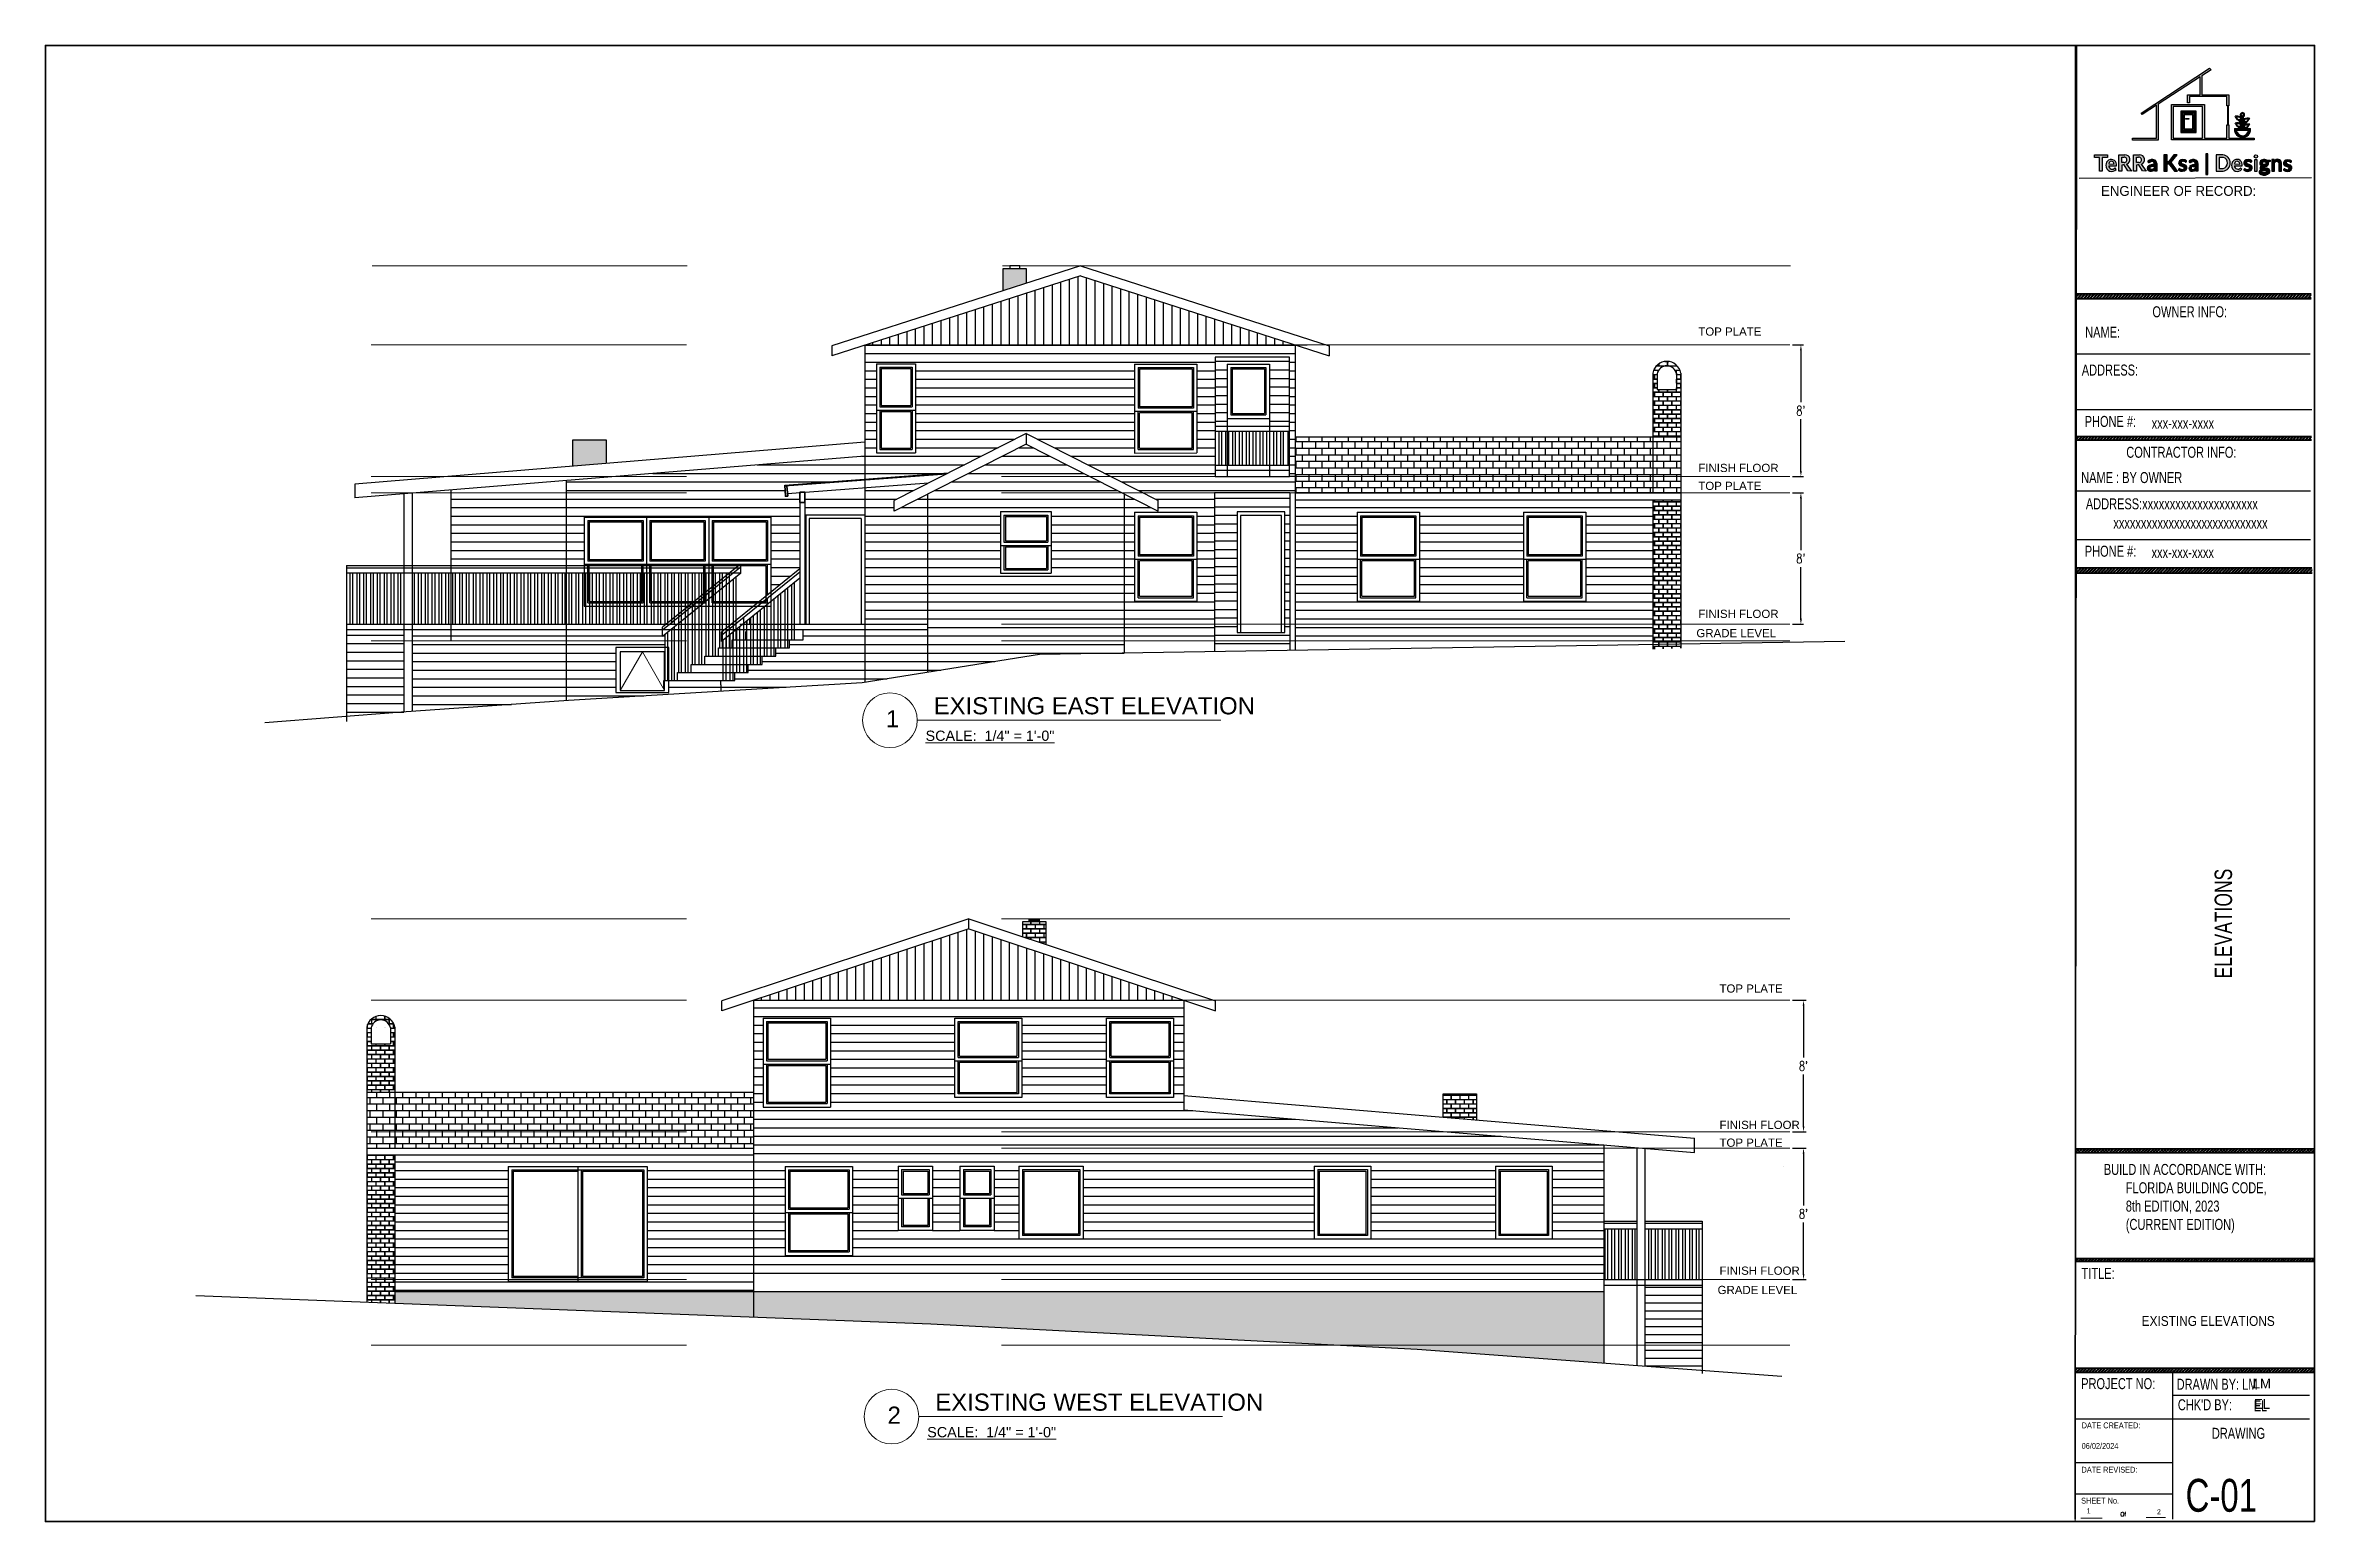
# Paper-space layout 'EXISTING ELEVATIONS (2)' of a CAD drawing. Header units: inches. Extents: x 0.8 to 35.3, y 0.7 to 23.2.
# The model-space entities are those that its viewports show. They can reach past a viewport. Long polylines and large blocks are cut down to what shows.
import ezdxf

# ---------------------------------------------------------------- set-up
doc = ezdxf.new("R2010")
doc.units = ezdxf.units.IN
doc.header["$LTSCALE"] = 0.5
doc.header["$MEASUREMENT"] = 0
doc.linetypes.add('Grid Line 1_2_', pattern=[0.875, 0.5, -0.125, 0.125, -0.125])
doc.layers.get('Defpoints').update_dxf_attribs({"color": 140})
for name, color, linetype, lineweight in [('A-Anno-Titl-Bdry', 239, 'Continuous', 35), ('A-Anno-Titl-Note', 231, 'Continuous', 25), ('A-Anno-Titl-Otln', 236, 'Continuous', 35), ('A-Anno-Titl-Thin', 231, 'Continuous', 25), ('A-GENM', 13, 'Continuous', 9), ('S-Text', 3, 'Continuous', 0), ('TXT', 4, 'Continuous', 9)]:
    doc.layers.add(name, color=color, linetype=linetype, lineweight=lineweight)
for name, color, linetype in [('PDF_A-DOOR', 7, 'Continuous'), ('PDF_A-Window', 7, 'Continuous'), ('PDF_Layer3', 7, 'Continuous'), ('Title Block', 7, 'Continuous')]:
    doc.layers.add(name, color=color, linetype=linetype)
doc.styles.add('100A', font='arch.shx', dxfattribs={"width": 0.9, "height": 6.4})
doc.styles.add('Annotative', font='arch.shx', dxfattribs={"width": 0.75})
doc.styles.add('ARCH', font='arch.shx')
doc.styles.add('ARIAL', font='arial.ttf')
doc.styles.add('Lmar Style', font='arch.shx', dxfattribs={"width": 0.75})
doc.styles.add('RomanS', font='romans.shx')
doc.styles.get("Standard").update_dxf_attribs({"font": 'romans.shx', "width": 0.75})
doc.dimstyles.new('STANDARD$0', dxfattribs={"dimscale": 0, "dimtxt": 3, "dimasz": 4, "dimexe": 4, "dimexo": 4, "dimgap": 1, "dimtad": 1, "dimdec": 0, "dimzin": 1, "dimdsep": 46, "dimlunit": 4, "dimtxsty": 'Standard', "dimblk1": 'OBLIQUE', "dimblk2": 'OBLIQUE', "dimsah": 1, "dimcen": 0, "dimdle": 2, "dimclrd": 8, "dimclre": 8, "dimclrt": 256, "dimadec": 5, "dimazin": 0, "dimtfac": 1, "dimtdec": 0, "dimtix": 1, "dimtmove": 2, "dimatfit": 3, "dimldrblk": 'OBLIQUE', "dimfxl": 1, "dimtolj": 1, "dimtzin": 3, "dimarcsym": 0})
pattern_1 = [(45, (5.927834, 0.04212), (-0.02365764, 0.02365764), []), (45, (5.943606, 0.04212), (-0.02365764, 0.02365764), [])]
pattern_2 = [(0, (-0.124, 368.1086), (0, 4.8), []), (90, (-0.124, 368.1086), (-4.8, 4.8), [4.8, -4.8])]
pattern_3 = [(180, (-27515.589, 296.398), (-4e-16, -6.25), [])]
pattern_4 = [(180, (-0.124, 368.1086), (-4e-16, -6.25), [])]
pattern_5 = [(0, (-0.124, 311.45), (3.2, 3.2), [6.25, -0.15]), (0, (-3.324, 311.6), (3.2, 3.2), [6.25, -0.15]), (90, (-0.124, 311.45), (-3.2, 3.2), [-3.35, 3.05]), (90, (-0.274, 311.45), (-3.2, 3.2), [-3.35, 3.05])]

psp = doc.layouts.new('EXISTING ELEVATIONS (2)')

# ---------------------------------------------------------------- texts
at = {"color": 0, "transparency": 33554687, "insert": (32.695, 3.858), "char_height": 0.15, "attachment_point": 1, "style": '100A'}
psp.add_mtext_dynamic_manual_height_columns('EXISTING ELEVATIONS', width=4.26673, gutter_width=0.469, heights=[0], dxfattribs=at)
at = {"attachment_point": 1, "style": 'ARCH'}
for s, width, insert, char_height in [('LM', 1.76147, (34.386, 2.906), 0.15), ('EL', 1.76147, (34.404, 2.596), 0.15), ('1', 1.76147, (31.857, 0.934), 0.08), ('2', 0.78608, (32.928, 0.918), 0.0782)]:
    psp.add_mtext_dynamic_manual_height_columns(s, width=width, gutter_width=0.469, heights=[0], dxfattribs=dict(at, insert=insert, char_height=char_height))
at = {"insert": (33.364, 1.38), "char_height": 0.5, "width": 0.78608, "attachment_point": 1, "style": 'Annotative'}
psp.add_mtext('C-01', dxfattribs=at)

msp = doc.modelspace()

# ---------------------------------------------------------------- texts
at = {"layer": 'A-GENM', "linetype": 'Grid Line 1_2_', "char_height": 6, "width": 133.926, "attachment_point": 1, "style": 'ARIAL'}
for s, insert in [('TOP PLATE', (8900.3, 2174.7)), ('FINISH FLOOR', (8900.3, 2075.1)), ('TOP PLATE', (8900.3, 2062)), ('FINISH FLOOR', (8900.3, 1968.5)), ('GRADE LEVEL', (8898.9, 1954.4)), ('TOP PLATE', (8915.8, 1694.8)), ('FINISH FLOOR', (8915.8, 1595.2)), ('TOP PLATE', (8915.8, 1582.2)), ('FINISH FLOOR', (8915.8, 1488.7)), ('GRADE LEVEL', (8914.4, 1474.6))]:
    msp.add_mtext(s, dxfattribs=dict(at, insert=insert))
at = {"layer": 'S-Text', "attachment_point": 1, "style": 'ARIAL'}
for s, width, insert, char_height in [('1', 352.849, (8306.5, 1895.1), 12.5), ('EXISTING EAST ELEVATION', 352.849, (8341.4, 1904.6), 12.5), ('\\A1;{\\LSCALE:  1/4" = 1\'-0"}', 247.262, (8335.5, 1880.2), 7.5), ('EXISTING WEST ELEVATION', 352.849, (8342.6, 1395.9), 12.5), ('2', 352.849, (8307.7, 1386.4), 12.5), ('\\A1;{\\LSCALE:  1/4" = 1\'-0"}', 247.262, (8336.7, 1371.5), 7.5)]:
    msp.add_mtext_dynamic_manual_height_columns(s, width=width, gutter_width=5, heights=[0], dxfattribs=dict(at, insert=insert, char_height=char_height))

# ---------------------------------------------------------------- blocks, each defined once
blk = doc.blocks.new('TB-24X36')
h = blk.add_hatch(color=256)
h.dxf.hatch_style = 1
h.paths.add_polyline_path([(32.814, 22.069), (32.814, 21.797), (32.619, 21.797), (32.619, 21.673), (32.649, 21.673), (32.649, 21.77), (33.219, 21.77), (33.219, 21.628), (33.232, 21.628), (33.232, 21.343), (33.219, 21.343), (33.219, 21.137), (32.878, 21.137), (32.878, 21.648), (32.377, 21.648), (32.377, 21.111), (33.635, 21.111), (33.635, 21.138), (33.248, 21.138), (33.248, 21.343), (33.238, 21.343), (33.238, 21.628), (33.248, 21.628), (33.248, 21.795), (32.84, 21.795), (32.84, 22.084), (32.981, 22.176), (32.956, 22.201), (31.913, 21.519), (31.929, 21.496), (32.147, 21.639), (32.147, 21.139), (31.78, 21.139), (31.78, 21.109), (32.174, 21.109), (32.174, 21.655)])
h.paths.add_polyline_path([(32.403, 21.619), (32.847, 21.619), (32.847, 21.139), (32.403, 21.139)], flags=16)
h.paths.add_polyline_path([(32.516, 21.548), (32.752, 21.548), (32.752, 21.224), (32.516, 21.224)], flags=0)
h.paths.add_polyline_path([(32.544, 21.52), (32.725, 21.52), (32.725, 21.252), (32.544, 21.252)], flags=0)
h.paths.add_polyline_path([(32.563, 21.5), (32.705, 21.5), (32.705, 21.271), (32.563, 21.271)], flags=0)
h.paths.add_polyline_path([(32.57, 21.494), (32.699, 21.494), (32.699, 21.278), (32.57, 21.278)], flags=0)
h.paths.add_polyline_path([(32.589, 21.436), (32.64, 21.436), (32.64, 21.428), (32.589, 21.428)], flags=0)
h.paths.add_polyline_path([(32.705, 21.5), (32.563, 21.5), (32.563, 21.271), (32.705, 21.271)], flags=0)
h = blk.add_hatch(color=256)
h.dxf.hatch_style = 1
h.paths.add_polyline_path([(32.752, 21.548), (32.516, 21.548), (32.516, 21.224), (32.752, 21.224)])
h.paths.add_polyline_path([(32.725, 21.52), (32.725, 21.252), (32.544, 21.252), (32.544, 21.52)], flags=16)
h.paths.add_polyline_path([(32.705, 21.5), (32.705, 21.271), (32.563, 21.271), (32.563, 21.5)], flags=0)
h.paths.add_polyline_path([(32.699, 21.494), (32.699, 21.278), (32.57, 21.278), (32.57, 21.494)], flags=0)
h.paths.add_polyline_path([(32.64, 21.436), (32.64, 21.428), (32.589, 21.428), (32.589, 21.436)], flags=0)
h = blk.add_hatch(color=256)
h.dxf.hatch_style = 1
h.paths.add_polyline_path([(32.705, 21.5), (32.563, 21.5), (32.563, 21.271), (32.705, 21.271)])
h.paths.add_polyline_path([(32.699, 21.494), (32.699, 21.278), (32.57, 21.278), (32.57, 21.494)], flags=16)
h.paths.add_polyline_path([(32.64, 21.436), (32.64, 21.428), (32.589, 21.428), (32.589, 21.436)], flags=0)
h.paths.add_polyline_path([(32.64, 21.436), (32.589, 21.436), (32.589, 21.428), (32.64, 21.428)], flags=0)
h = blk.add_hatch(color=256)
h.dxf.hatch_style = 1
edge = h.paths.add_edge_path()
edge.add_arc((33.457, 21.493), 0.0337, 292.0716, 609.5125)
edge.add_line((33.445, 21.461), (33.445, 21.437))
edge.add_spline(control_points=[(33.445, 21.437), (33.438, 21.447), (33.415, 21.477), (33.374, 21.474), (33.345, 21.471)], knot_values=[0.000147, 0.000147, 0.000147, 0.000147, 0.056937, 0.18961, 0.18961, 0.18961, 0.18961], degree=3, periodic=0)
edge.add_spline(control_points=[(33.345, 21.471), (33.349, 21.464), (33.366, 21.437), (33.397, 21.386), (33.433, 21.406), (33.445, 21.413)], knot_values=[0.000093, 0.000093, 0.000093, 0.000093, 0.044317, 0.163563, 0.228901, 0.228901, 0.228901, 0.228901], degree=3, periodic=0)
edge.add_line((33.445, 21.413), (33.445, 21.334))
edge.add_spline(control_points=[(33.445, 21.334), (33.438, 21.344), (33.415, 21.375), (33.374, 21.371), (33.345, 21.368)], knot_values=[0.000048, 0.000048, 0.000048, 0.000048, 0.056937, 0.18961, 0.18961, 0.18961, 0.18961], degree=3, periodic=0)
edge.add_spline(control_points=[(33.345, 21.368), (33.349, 21.361), (33.366, 21.335), (33.397, 21.283), (33.433, 21.303), (33.445, 21.31)], knot_values=[0.000029, 0.000029, 0.000029, 0.000029, 0.044253, 0.163499, 0.228901, 0.228901, 0.228901, 0.228901], degree=3, periodic=0)
edge.add_line((33.445, 21.31), (33.445, 21.283))
edge.add_line((33.445, 21.283), (33.335, 21.283))
edge.add_arc((33.458, 21.271), 0.123, 174.3758, 365.6304)
edge.add_line((33.58, 21.283), (33.507, 21.283))
edge.add_spline(control_points=[(33.507, 21.283), (33.507, 21.283), (33.505, 21.283), (33.503, 21.283), (33.502, 21.283)], knot_values=[0.057332, 0.057332, 0.057332, 0.057332, 0.059217, 0.067464, 0.067464, 0.067464, 0.067464], degree=3, periodic=0)
edge.add_line((33.502, 21.283), (33.47, 21.283))
edge.add_line((33.47, 21.283), (33.47, 21.296))
edge.add_spline(control_points=[(33.47, 21.296), (33.48, 21.29), (33.491, 21.284), (33.502, 21.283)], knot_values=[0, 0, 0, 0, 0.057332, 0.057332, 0.057332, 0.057332], degree=3, periodic=0)
edge.add_line((33.502, 21.283), (33.507, 21.283))
edge.add_spline(control_points=[(33.507, 21.283), (33.527, 21.285), (33.549, 21.321), (33.566, 21.347), (33.57, 21.354)], knot_values=[0.067464, 0.067464, 0.067464, 0.067464, 0.184823, 0.229048, 0.229048, 0.229048, 0.229048], degree=3, periodic=0)
edge.add_spline(control_points=[(33.57, 21.354), (33.541, 21.357), (33.5, 21.361), (33.477, 21.33), (33.47, 21.321)], knot_values=[0, 0, 0, 0, 0.132673, 0.189716, 0.189716, 0.189716, 0.189716], degree=3, periodic=0)
edge.add_line((33.47, 21.321), (33.47, 21.386))
edge.add_spline(control_points=[(33.47, 21.386), (33.482, 21.379), (33.517, 21.359), (33.549, 21.411), (33.565, 21.437), (33.57, 21.444)], knot_values=[0, 0, 0, 0, 0.065431, 0.184676, 0.228901, 0.228901, 0.228901, 0.228901], degree=3, periodic=0)
edge.add_spline(control_points=[(33.57, 21.444), (33.541, 21.447), (33.5, 21.451), (33.477, 21.42), (33.47, 21.41)], knot_values=[0, 0, 0, 0, 0.132673, 0.18961, 0.18961, 0.18961, 0.18961], degree=3, periodic=0)
edge.add_line((33.47, 21.41), (33.47, 21.461))
edge = h.paths.add_edge_path(flags=16)
edge.add_spline(control_points=[(33.433, 21.431), (33.428, 21.426), (33.416, 21.416), (33.383, 21.422), (33.373, 21.444), (33.367, 21.457)], knot_values=[0, 0, 0, 0, 0.031107, 0.077894, 0.146017, 0.146017, 0.146017, 0.146017], degree=3, periodic=0)
edge.add_spline(control_points=[(33.367, 21.457), (33.385, 21.459), (33.414, 21.461), (33.428, 21.439), (33.433, 21.431)], knot_values=[0, 0, 0, 0, 0.082948, 0.129225, 0.129225, 0.129225, 0.129225], degree=3, periodic=0)
h.paths.add_polyline_path([(33.439, 21.493, -1), (33.475, 21.493, -1)], flags=16)
edge = h.paths.add_edge_path(flags=16)
edge.add_spline(control_points=[(33.482, 21.404), (33.487, 21.412), (33.501, 21.434), (33.529, 21.432), (33.547, 21.43)], knot_values=[0, 0, 0, 0, 0.046277, 0.129225, 0.129225, 0.129225, 0.129225], degree=3, periodic=0)
edge.add_spline(control_points=[(33.547, 21.43), (33.542, 21.417), (33.532, 21.395), (33.498, 21.389), (33.486, 21.4), (33.482, 21.404)], knot_values=[0, 0, 0, 0, 0.068123, 0.11491, 0.146017, 0.146017, 0.146017, 0.146017], degree=3, periodic=0)
edge = h.paths.add_edge_path(flags=16)
edge.add_spline(control_points=[(33.367, 21.354), (33.385, 21.356), (33.414, 21.359), (33.428, 21.336), (33.433, 21.328)], knot_values=[0, 0, 0, 0, 0.082948, 0.129225, 0.129225, 0.129225, 0.129225], degree=3, periodic=0)
edge.add_spline(control_points=[(33.433, 21.328), (33.428, 21.324), (33.416, 21.313), (33.383, 21.32), (33.373, 21.341), (33.367, 21.354)], knot_values=[0, 0, 0, 0, 0.031107, 0.077894, 0.146017, 0.146017, 0.146017, 0.146017], degree=3, periodic=0)
edge = h.paths.add_edge_path(flags=16)
edge.add_spline(control_points=[(33.482, 21.314), (33.487, 21.322), (33.501, 21.345), (33.529, 21.342), (33.548, 21.341)], knot_values=[0, 0, 0, 0, 0.046277, 0.129225, 0.129225, 0.129225, 0.129225], degree=3, periodic=0)
edge.add_spline(control_points=[(33.548, 21.341), (33.542, 21.328), (33.532, 21.306), (33.498, 21.3), (33.486, 21.31), (33.482, 21.314)], knot_values=[0, 0, 0, 0, 0.068123, 0.11491, 0.146017, 0.146017, 0.146017, 0.146017], degree=3, periodic=0)
h.paths.add_polyline_path([(33.55, 21.257, -0.874805), (33.363, 21.257)], flags=16)
h = blk.add_hatch(color=256)
h.dxf.hatch_style = 1
h.paths.add_polyline_path([(33.473, 21.36, 1), (33.498, 21.36, 1)])
h.paths.add_polyline_path([(33.493, 21.36, -1), (33.477, 21.36, -1)], flags=16)
h.paths.add_polyline_path([(33.407, 21.382, 1), (33.44, 21.382, 1)])
h.paths.add_polyline_path([(33.435, 21.382, -1), (33.412, 21.382, -1)], flags=16)
h = blk.add_hatch(color=256)
h.dxf.hatch_style = 1
h.paths.add_polyline_path([(31.323, 20.844), (31.402, 20.844), (31.402, 20.883), (31.204, 20.883), (31.204, 20.845), (31.279, 20.845), (31.279, 20.636), (31.323, 20.636)])
h.paths.add_polyline_path([(31.378, 20.725, 0.725804), (31.534, 20.663), (31.516, 20.685, -0.702511), (31.421, 20.717), (31.539, 20.717, 1.160584)])
h.paths.add_polyline_path([(31.501, 20.743), (31.423, 20.745, -1.06753)], flags=16)
h.paths.add_polyline_path([(31.666, 20.882), (31.575, 20.882), (31.575, 20.635), (31.622, 20.636), (31.622, 20.728, -0.066341), (31.655, 20.73), (31.711, 20.639), (31.766, 20.637), (31.691, 20.74, 0.919487)])
h.paths.add_polyline_path([(31.621, 20.848), (31.654, 20.848, -1.053423), (31.656, 20.766), (31.621, 20.765)], flags=16)
h.paths.add_polyline_path([(31.888, 20.883), (31.797, 20.883), (31.797, 20.635), (31.845, 20.636), (31.845, 20.728, -0.066341), (31.877, 20.73), (31.933, 20.639), (31.988, 20.638), (31.913, 20.74, 0.919487)])
h.paths.add_polyline_path([(31.843, 20.848), (31.876, 20.848, -1.053423), (31.878, 20.766), (31.843, 20.765)], flags=16)
h.paths.add_polyline_path([(33.292, 20.725, 0.725804), (33.448, 20.664), (33.429, 20.685, -0.702511), (33.334, 20.718), (33.452, 20.718, 1.160584)])
h.paths.add_polyline_path([(33.337, 20.746, -1.06753), (33.415, 20.744)], flags=16)
h = blk.add_hatch(color=256)
h.dxf.hatch_style = 1
h.paths.add_polyline_path([(32.121, 20.805, 0.311148), (32.017, 20.788, 0.727512), (32.035, 20.769, 0.021646), (32.064, 20.78, -0.539298), (32.111, 20.757), (32.111, 20.736, 0.133292), (32.024, 20.715, 0.475606), (32.021, 20.647, 0.365876), (32.114, 20.658), (32.12, 20.639), (32.129, 20.634), (32.151, 20.634), (32.151, 20.751, 0.301099)])
h.paths.add_polyline_path([(32.111, 20.711), (32.111, 20.682, -0.390959), (32.053, 20.669, -0.388833), (32.049, 20.692, -0.252119), (32.076, 20.708)], flags=16)
h = blk.add_hatch(color=256)
h.dxf.hatch_style = 1
h.paths.add_polyline_path([(32.464, 20.882), (32.413, 20.882), (32.331, 20.78), (32.308, 20.78), (32.308, 20.884), (32.262, 20.884), (32.262, 20.637), (32.31, 20.637), (32.31, 20.745), (32.335, 20.745), (32.42, 20.637), (32.47, 20.637), (32.376, 20.764), (32.37, 20.77)])
h = blk.add_hatch(color=256)
h.dxf.hatch_style = 1
h.paths.add_polyline_path([(32.528, 20.754, -0.541614), (32.537, 20.784, -0.211981), (32.588, 20.775, 0.771475), (32.604, 20.794, 0.363384), (32.498, 20.793, 0.561554), (32.518, 20.716), (32.56, 20.701, -0.724739), (32.55, 20.661, -0.120496), (32.506, 20.673, 0.667097), (32.485, 20.652, 0.385681), (32.601, 20.659, 0.540897), (32.578, 20.733)])
h = blk.add_hatch(color=256)
h.dxf.hatch_style = 1
h.paths.add_polyline_path([(32.749, 20.804, 0.311148), (32.645, 20.786, 0.727512), (32.663, 20.767, 0.021646), (32.692, 20.779, -0.539298), (32.739, 20.756), (32.739, 20.735, 0.133292), (32.652, 20.713, 0.475606), (32.649, 20.645, 0.365876), (32.742, 20.656), (32.748, 20.638), (32.757, 20.633), (32.779, 20.633), (32.779, 20.75, 0.301099)])
h.paths.add_polyline_path([(32.739, 20.709), (32.739, 20.68, -0.390959), (32.681, 20.667, -0.388833), (32.677, 20.69, -0.252119), (32.704, 20.706)], flags=16)
h = blk.add_hatch(color=256)
h.dxf.hatch_style = 1
h.paths.add_polyline_path([(32.932, 20.9), (32.901, 20.9), (32.901, 20.583), (32.932, 20.583)])
h = blk.add_hatch(color=256)
h.dxf.hatch_style = 1
h.paths.add_polyline_path([(33.159, 20.883), (33.057, 20.884), (33.057, 20.635), (33.161, 20.635, 0.89591)])
h.paths.add_polyline_path([(33.161, 20.677), (33.101, 20.677), (33.101, 20.845), (33.167, 20.845, -0.778769)], flags=16)
h.paths.add_polyline_path([(33.68, 20.81), (33.638, 20.81), (33.638, 20.637), (33.68, 20.637)])
h.paths.add_polyline_path([(33.636, 20.861, 1), (33.687, 20.861, 1)])
h = blk.add_hatch(color=256)
h.dxf.hatch_style = 1
h.paths.add_polyline_path([(33.521, 20.752, -0.541614), (33.53, 20.782, -0.211981), (33.581, 20.773, 0.771475), (33.597, 20.792, 0.363384), (33.491, 20.791, 0.561554), (33.511, 20.714), (33.553, 20.699, -0.724739), (33.543, 20.659, -0.120496), (33.5, 20.672, 0.667097), (33.478, 20.65, 0.385681), (33.594, 20.657, 0.540897), (33.571, 20.731)])
h = blk.add_hatch(color=256)
h.dxf.hatch_style = 1
edge = h.paths.add_edge_path()
edge.add_ellipse((33.787, 20.757), major_axis=(0.0674, 0), ratio=0.839251, start_angle=251.0262, end_angle=378.0221)
edge.add_line((33.851, 20.775), (33.878, 20.785))
edge.add_line((33.878, 20.785), (33.878, 20.802))
edge.add_line((33.878, 20.802), (33.828, 20.802))
edge.add_ellipse((33.787, 20.757), major_axis=(0.0674, 0), ratio=0.839251, start_angle=412.6517, end_angle=593.8347)
edge.add_arc((33.755, 20.682), 0.0305, 104.0661, 241.2618)
edge.add_arc((33.748, 20.62), 0.0367, 102.2675, 255.5413)
edge.add_arc((33.785, 20.687), 0.113, 245.8832, 316.0011)
edge.add_arc((33.83, 20.633), 0.0444, 326.437, 449.1029)
edge.add_line((33.831, 20.678), (33.771, 20.679))
edge.add_arc((33.777, 20.693), 0.0159, 137.7006, 245.2707, ccw=False)
edge = h.paths.add_edge_path(flags=16)
edge.add_ellipse((33.788, 20.758), major_axis=(0.0307, 0), ratio=0.742552, start_angle=0, end_angle=360)
edge = h.paths.add_edge_path(flags=16)
edge.add_ellipse((33.789, 20.629), major_axis=(0.0418, 0), ratio=0.42029, start_angle=0, end_angle=360)
h = blk.add_hatch(color=256)
h.dxf.hatch_style = 1
h.paths.add_polyline_path([(34.009, 20.764), (34.009, 20.638), (34.051, 20.638), (34.051, 20.763, 0.67117), (33.942, 20.791), (33.942, 20.811), (33.904, 20.812), (33.904, 20.637), (33.945, 20.637), (33.945, 20.763, -0.541952)])
h = blk.add_hatch(color=256)
h.dxf.hatch_style = 1
h.paths.add_polyline_path([(34.126, 20.751, -0.541614), (34.135, 20.781, -0.211981), (34.186, 20.772, 0.771475), (34.202, 20.79, 0.363384), (34.095, 20.79, 0.561554), (34.115, 20.712), (34.158, 20.698, -0.724739), (34.147, 20.658, -0.120496), (34.104, 20.67, 0.667097), (34.082, 20.649, 0.385681), (34.199, 20.655, 0.540897), (34.175, 20.729)])
h = blk.add_hatch()
h.set_pattern_fill('ANSI32', color=256, scale=0.089219)
h.set_pattern_definition([(45, (-3.78282, -0.866356), (-0.023657639, 0.023657639), []), (45, (-3.76705, -0.866356), (-0.023657639, 0.023657639), [])])
h.paths.add_polyline_path([(34.504, 18.767), (30.926, 18.767), (30.926, 18.695), (34.504, 18.695)])
h = blk.add_hatch()
h.set_pattern_fill('ANSI32', color=256, scale=0.089219)
h.set_pattern_definition([(45, (5.93962, 3.424058), (-0.02365764, 0.02365764), []), (45, (5.95539, 3.424058), (-0.02365764, 0.02365764), [])])
h.paths.add_polyline_path([(34.51, 16.597), (30.924, 16.597), (30.924, 16.544), (34.51, 16.544)])
h.paths.add_polyline_path([(34.516, 14.6), (30.922, 14.6), (30.922, 14.518), (34.516, 14.518)])
h = blk.add_hatch()
h.set_pattern_fill('ANSI32', color=256, scale=0.089219)
h.set_pattern_definition(pattern_1)
h.paths.add_polyline_path([(34.54, 5.759), (30.914, 5.759), (30.914, 5.694), (34.54, 5.694)])
h = blk.add_hatch()
h.set_pattern_fill('ANSI32', color=256, scale=0.089219)
h.set_pattern_definition(pattern_1)
h.paths.add_polyline_path([(34.543, 4.09), (30.912, 4.09), (30.912, 4.042), (34.543, 4.042)])
h.paths.add_polyline_path([(34.549, 2.42), (30.911, 2.419), (30.911, 2.352), (34.549, 2.352)])
for p, q in [((33.445, 21.437), (33.445, 21.461)), ((33.47, 21.461), (33.47, 21.41)), ((33.335, 21.283), (33.445, 21.283)), ((33.363, 21.257), (33.55, 21.257)), ((33.445, 21.334), (33.445, 21.413)), ((33.445, 21.283), (33.445, 21.31)), ((33.47, 21.386), (33.47, 21.321)), ((33.47, 21.296), (33.47, 21.283)), ((33.47, 21.283), (33.58, 21.283)), ((31.423, 20.745), (31.501, 20.743)), ((31.621, 20.765), (31.621, 20.848)), ((31.621, 20.848), (31.654, 20.848)), ((31.656, 20.766), (31.621, 20.765)), ((31.691, 20.74), (31.766, 20.637)), ((31.843, 20.765), (31.843, 20.848)), ((31.843, 20.848), (31.876, 20.848)), ((31.878, 20.766), (31.843, 20.765)), ((31.913, 20.74), (31.988, 20.638)), ((32.111, 20.736), (32.111, 20.757)), ((32.151, 20.751), (32.151, 20.634)), ((32.578, 20.733), (32.528, 20.754)), ((32.739, 20.735), (32.739, 20.756)), ((32.779, 20.75), (32.779, 20.633)), ((33.159, 20.883), (33.057, 20.884)), ((33.337, 20.746), (33.415, 20.744)), ((33.571, 20.731), (33.521, 20.752)), ((33.828, 20.802), (33.878, 20.802)), ((33.878, 20.785), (33.851, 20.775)), ((33.878, 20.802), (33.878, 20.785)), ((33.942, 20.811), (33.904, 20.812)), ((33.942, 20.791), (33.942, 20.811)), ((34.009, 20.764), (34.009, 20.638)), ((34.051, 20.638), (34.051, 20.763)), ((34.175, 20.729), (34.126, 20.751)), ((30.971, 20.531), (34.506, 20.541)), ((31.534, 20.663), (31.516, 20.685)), ((31.622, 20.636), (31.575, 20.635)), ((31.622, 20.728), (31.622, 20.636)), ((31.711, 20.639), (31.655, 20.73)), ((31.766, 20.637), (31.711, 20.639)), ((31.845, 20.636), (31.797, 20.635)), ((31.845, 20.728), (31.845, 20.636)), ((31.933, 20.639), (31.877, 20.73)), ((31.988, 20.638), (31.933, 20.639)), ((32.076, 20.708), (32.111, 20.711)), ((32.111, 20.711), (32.111, 20.682)), ((32.12, 20.639), (32.114, 20.658)), ((32.129, 20.634), (32.12, 20.639)), ((32.151, 20.634), (32.129, 20.634)), ((32.518, 20.716), (32.56, 20.701)), ((32.704, 20.706), (32.739, 20.709)), ((32.739, 20.709), (32.739, 20.68)), ((32.748, 20.638), (32.742, 20.656)), ((32.757, 20.633), (32.748, 20.638)), ((32.779, 20.633), (32.757, 20.633)), ((33.448, 20.664), (33.429, 20.685)), ((33.511, 20.714), (33.553, 20.699)), ((33.831, 20.678), (33.771, 20.679)), ((34.009, 20.638), (34.051, 20.638)), ((34.115, 20.712), (34.158, 20.698))]:
    blk.add_line(p, q)
for points in [[(31.78, 21.139), (32.147, 21.139), (32.147, 21.639), (31.929, 21.496), (31.913, 21.519), (32.956, 22.201), (32.981, 22.176), (32.84, 22.084), (32.84, 21.795), (33.248, 21.795), (33.248, 21.628), (33.238, 21.628), (33.238, 21.343), (33.248, 21.343), (33.248, 21.138), (33.635, 21.138), (33.635, 21.111), (32.377, 21.111), (32.377, 21.648), (32.878, 21.648), (32.878, 21.137), (33.219, 21.137), (33.219, 21.343), (33.232, 21.343), (33.232, 21.628), (33.219, 21.628), (33.219, 21.77), (32.649, 21.77), (32.649, 21.673), (32.619, 21.673), (32.619, 21.797), (32.814, 21.797), (32.814, 22.069), (32.174, 21.655), (32.174, 21.109), (31.78, 21.109), (31.78, 21.139)], [(31.279, 20.636), (31.279, 20.845), (31.204, 20.845), (31.204, 20.883), (31.402, 20.883), (31.402, 20.844), (31.323, 20.844), (31.323, 20.636), (31.279, 20.636)], [(31.575, 20.635), (31.575, 20.882), (31.666, 20.882)], [(31.797, 20.635), (31.797, 20.883), (31.888, 20.883)], [(32.262, 20.884), (32.262, 20.637), (32.31, 20.637), (32.31, 20.745), (32.335, 20.745), (32.42, 20.637), (32.47, 20.637), (32.376, 20.764), (32.37, 20.77), (32.464, 20.882), (32.413, 20.882), (32.331, 20.78), (32.308, 20.78), (32.308, 20.884), (32.262, 20.884)], [(33.057, 20.884), (33.057, 20.635), (33.161, 20.635)], [(33.167, 20.845), (33.101, 20.845), (33.101, 20.677), (33.161, 20.677)], [(33.904, 20.812), (33.904, 20.637), (33.945, 20.637), (33.945, 20.763)], [(31.421, 20.717), (31.539, 20.717)], [(33.334, 20.718), (33.452, 20.718)]]:
    blk.add_lwpolyline(points)
for points in [[(32.847, 21.619), (32.403, 21.619), (32.403, 21.139), (32.847, 21.139)], [(32.752, 21.548), (32.516, 21.548), (32.516, 21.224), (32.752, 21.224)], [(32.725, 21.52), (32.544, 21.52), (32.544, 21.252), (32.725, 21.252)], [(32.705, 21.5), (32.563, 21.5), (32.563, 21.271), (32.705, 21.271)], [(32.699, 21.494), (32.57, 21.494), (32.57, 21.278), (32.699, 21.278)], [(32.589, 21.436), (32.64, 21.436), (32.64, 21.428), (32.589, 21.428)], [(32.932, 20.9), (32.901, 20.9), (32.901, 20.583), (32.932, 20.583)], [(33.68, 20.81), (33.638, 20.81), (33.638, 20.637), (33.68, 20.637)]]:
    blk.add_lwpolyline(points, close=True)
for centre, radius in [((33.457, 21.493), 0.0177), ((33.424, 21.382), 0.0164), ((33.424, 21.382), 0.0112), ((33.485, 21.36), 0.0123), ((33.485, 21.36), 0.00808), ((33.662, 20.861), 0.0252)]:
    blk.add_circle(centre, radius)
for centre, radius, start, end in [((33.457, 21.493), 0.0337, 292.0716, 249.5125), ((33.458, 21.271), 0.123, 174.3758, 5.6304), ((33.457, 21.269), 0.0943, 187.4891, 352.2075), ((31.459, 20.733), 0.0814, 348.7882, 185.7908), ((31.462, 20.747), 0.0391, 355.0959, 182.5788), ((31.657, 20.807), 0.0411, 268.384, 94.3452), ((31.673, 20.81), 0.0724, 284.7449, 95.1373), ((31.879, 20.807), 0.0411, 268.384, 94.3452), ((31.895, 20.81), 0.0724, 284.7449, 95.1373), ((32.029, 20.781), 0.0141, 151.7799, 295.9253), ((32.081, 20.721), 0.0932, 64.8122, 133.946), ((32.107, 20.566), 0.17, 88.592, 118.9612), ((31.915, 21.104), 0.356, 289.7445, 294.7046), ((32.08, 20.753), 0.0313, 7.1107, 120.4623), ((32.095, 20.756), 0.0559, 355.6321, 62.66), ((32.532, 20.761), 0.0471, 136.1609, 253.4271), ((32.551, 20.73), 0.0831, 50.249, 130.1302), ((32.543, 20.766), 0.0185, 106.2243, 219.9866), ((32.553, 20.722), 0.0637, 56.0241, 103.8979), ((32.594, 20.786), 0.0128, 244.2927, 34.8898), ((32.657, 20.78), 0.0141, 151.7799, 295.9253), ((32.709, 20.719), 0.0932, 64.8122, 133.946), ((32.735, 20.565), 0.17, 88.592, 118.9612), ((32.543, 21.102), 0.356, 289.7445, 294.7046), ((32.708, 20.752), 0.0313, 7.1107, 120.4623), ((32.723, 20.754), 0.0559, 355.6321, 62.66), ((33.147, 20.759), 0.125, 276.705, 84.1349), ((33.143, 20.762), 0.0869, 282.0209, 73.6623), ((33.373, 20.734), 0.0814, 348.7882, 185.7908), ((33.376, 20.747), 0.0391, 355.0959, 182.5788), ((33.525, 20.759), 0.0471, 136.1609, 253.4271), ((33.544, 20.728), 0.0831, 50.249, 130.1302), ((33.536, 20.764), 0.0185, 106.2243, 219.9866), ((33.546, 20.72), 0.0637, 56.0241, 103.8979), ((33.587, 20.784), 0.0128, 244.2927, 34.8898), ((33.991, 20.755), 0.0611, 7.8782, 143.3515), ((33.978, 20.743), 0.0384, 33.683, 147.5052), ((34.129, 20.757), 0.0471, 136.1609, 253.4271), ((34.148, 20.726), 0.0831, 50.249, 130.1302), ((34.14, 20.763), 0.0185, 106.2243, 219.9866), ((34.15, 20.719), 0.0637, 56.0241, 103.8979), ((34.191, 20.783), 0.0128, 244.2927, 34.8898), ((31.466, 20.719), 0.0884, 176.4881, 320.3773), ((31.474, 20.718), 0.0533, 180.9244, 321.2782), ((31.646, 20.608), 0.122, 86.0986, 101.2807), ((31.869, 20.608), 0.122, 86.0986, 101.2807), ((32.05, 20.68), 0.044, 126.2132, 227.9574), ((32.061, 20.707), 0.0725, 236.516, 316.9013), ((32.063, 20.682), 0.0174, 147.3715, 232.3625), ((32.077, 20.675), 0.0328, 92.4786, 149.0804), ((32.075, 20.707), 0.0439, 240.1244, 325.5383), ((32.5, 20.658), 0.0165, 66.8045, 201.633), ((32.539, 20.72), 0.087, 231.0203, 315.3831), ((32.554, 20.756), 0.0954, 240.4559, 267.9392), ((32.549, 20.683), 0.0219, 273.8367, 57.5659), ((32.565, 20.688), 0.0463, 320.6374, 74.2728), ((32.689, 20.706), 0.0725, 236.516, 316.9013), ((32.691, 20.681), 0.0174, 147.3715, 232.3625), ((32.705, 20.673), 0.0328, 92.4786, 149.0804), ((32.703, 20.705), 0.0439, 240.1244, 325.5383), ((33.38, 20.72), 0.0884, 176.4881, 320.3773), ((33.388, 20.719), 0.0533, 180.9244, 321.2782), ((33.493, 20.656), 0.0165, 66.8045, 201.633), ((33.532, 20.718), 0.087, 231.0203, 315.3831), ((33.547, 20.755), 0.0954, 240.4559, 267.9392), ((33.542, 20.681), 0.0219, 273.8367, 57.5659), ((33.559, 20.686), 0.0463, 320.6374, 74.2728), ((33.748, 20.62), 0.0367, 102.2675, 255.5413), ((33.755, 20.682), 0.0305, 104.0661, 241.2618), ((33.785, 20.687), 0.113, 245.8832, 316.0011), ((33.777, 20.693), 0.0159, 137.7006, 245.2707), ((33.83, 20.633), 0.0444, 326.437, 89.1029), ((34.097, 20.655), 0.0165, 66.8045, 201.633), ((34.137, 20.716), 0.087, 231.0203, 315.3831), ((34.151, 20.753), 0.0954, 240.4559, 267.9392), ((34.146, 20.68), 0.0219, 273.8367, 57.5659), ((34.163, 20.685), 0.0463, 320.6374, 74.2728)]:
    blk.add_arc(centre, radius, start, end)
for start_param, end_param in [(7.202131, 10.36437), (4.380209, 6.597731)]:
    blk.add_ellipse((33.787, 20.757), major_axis=(0.0674, 0), ratio=0.839251, start_param=start_param, end_param=end_param)
for centre, major_axis, ratio in [((33.788, 20.758), (0.0307, 0), 0.742552), ((33.789, 20.629), (0.0418, 0), 0.42029)]:
    blk.add_ellipse(centre, major_axis=major_axis, ratio=ratio)
for points in [[(33.445, 21.437), (33.422, 21.462), (33.345, 21.471)], [(33.445, 21.413), (33.409, 21.4), (33.359, 21.449), (33.345, 21.471)], [(33.433, 21.431), (33.416, 21.452), (33.367, 21.457)], [(33.433, 21.431), (33.418, 21.42), (33.391, 21.424), (33.367, 21.457)], [(33.47, 21.41), (33.492, 21.435), (33.57, 21.444)], [(33.47, 21.386), (33.506, 21.373), (33.556, 21.422), (33.57, 21.444)], [(33.482, 21.404), (33.499, 21.425), (33.547, 21.43)], [(33.482, 21.404), (33.497, 21.394), (33.524, 21.397), (33.547, 21.43)], [(33.445, 21.334), (33.422, 21.359), (33.345, 21.368)], [(33.445, 21.31), (33.409, 21.297), (33.359, 21.346), (33.345, 21.368)], [(33.433, 21.328), (33.416, 21.349), (33.367, 21.354)], [(33.433, 21.328), (33.418, 21.318), (33.391, 21.321), (33.367, 21.354)], [(33.47, 21.321), (33.492, 21.346), (33.57, 21.354)], [(33.47, 21.296), (33.506, 21.283), (33.556, 21.332), (33.57, 21.354)], [(33.482, 21.314), (33.499, 21.335), (33.548, 21.341)], [(33.482, 21.314), (33.497, 21.304), (33.524, 21.308), (33.548, 21.341)]]:
    blk.add_spline(points, degree=3)
at = {"layer": 'A-Anno-Titl-Bdry'}
for p, q in [((34.504, 18.767), (30.926, 18.767)), ((34.504, 18.695), (30.926, 18.695)), ((34.51, 16.597), (30.924, 16.597)), ((34.51, 16.544), (30.924, 16.544)), ((34.515, 14.6), (30.922, 14.6)), ((34.516, 14.518), (30.922, 14.518)), ((30.914, 5.759), (34.54, 5.759)), ((34.54, 5.694), (30.914, 5.694)), ((30.912, 4.09), (34.545, 4.09)), ((34.545, 4.042), (30.912, 4.042)), ((34.549, 2.419), (30.911, 2.419)), ((34.549, 2.353), (30.911, 2.352))]:
    blk.add_line(p, q, dxfattribs=at)
at = {"layer": 'A-Anno-Titl-Note'}
blk.add_line((32.394, 2.352), (32.394, 0.12), dxfattribs=at)
at = {"layer": 'A-Anno-Titl-Otln'}
blk.add_line((30.909, 0.122), (30.929, 22.549), dxfattribs=at)
blk.add_lwpolyline([(34.556, 0.084), (0, 0.084), (0, 22.549), (34.556, 22.549)], close=True, dxfattribs=at)
at = {"layer": 'A-Anno-Titl-Thin'}
for p, q in [((34.49, 17.853), (30.921, 17.853)), ((34.514, 17.003), (30.924, 17.002)), ((34.491, 15.765), (30.923, 15.765)), ((34.491, 15.027), (30.923, 15.027)), ((34.478, 2.004), (32.394, 2.004)), ((34.478, 1.641), (30.909, 1.641)), ((32.394, 0.979), (30.909, 0.979)), ((32.394, 0.501), (30.909, 0.501))]:
    blk.add_line(p, q, dxfattribs=at)
at = {"layer": 'TXT'}
for p, q in [((30.998, 0.138), (31.322, 0.138)), ((31.989, 0.144), (32.287, 0.144))]:
    blk.add_line(p, q, dxfattribs=at)
at = {"color": 0, "transparency": 33554687, "insert": (31.304, 20.41), "char_height": 0.15, "attachment_point": 1, "style": '100A'}
blk.add_mtext_dynamic_manual_height_columns('{\\W1;\\C256;ENGINEER OF RECORD: }', width=11.27442, gutter_width=0.0127, heights=[1.109], dxfattribs=at)
at = {"layer": 'A-Anno-Titl-Note', "style": 'Lmar Style', "width": 0.75}
for s, height, p in [('OWNER INFO:', 0.16728, (32.086, 18.412)), ('NAME: ', 0.1673, (31.062, 18.101)), ('ADDRESS:', 0.1673, (31.01, 17.525)), ('PHONE #:', 0.1673, (31.054, 16.743)), ('xxx-xxx-xxxx', 0.16728, (32.074, 16.715)), ('CONTRACTOR INFO:', 0.16728, (31.688, 16.274)), ('NAME : BY OWNER ', 0.16728, (31.001, 15.889)), ('ADDRESS:xxxxxxxxxxxxxxxxxxxxx', 0.16728, (31.072, 15.489)), ('xxxxxxxxxxxxxxxxxxxxxxxxxxxx', 0.16728, (31.491, 15.197)), ('PHONE #: ', 0.1673, (31.056, 14.768)), ('xxx-xxx-xxxx', 0.16728, (32.072, 14.748)), ('TITLE: ', 0.1673, (31.007, 3.777)), ('PROJECT NO:', 0.16728, (31.001, 2.1)), ('DRAWN BY: LM', 0.16728, (32.455, 2.091)), ("CHK'D BY:", 0.1673, (32.473, 1.778)), ('EL', 0.1673, (33.627, 1.762)), ('DATE CREATED:', 0.08922, (31.008, 1.504)), ('DRAWING', 0.1673, (32.991, 1.344)), ('06/02/2024', 0.0892, (31.008, 1.191)), ('DATE REVISED:', 0.08922, (31.006, 0.829)), ('SHEET No.', 0.0892, (31, 0.358))]:
    blk.add_text(s, height=height, dxfattribs=at).set_placement(p)
blk.add_text(' ELEVATIONS', height=0.26533, rotation=90, dxfattribs=at).set_placement((33.298, 8.275))
at = {"layer": 'A-Anno-Titl-Note', "insert": (31.346, 5.527), "char_height": 0.16728, "attachment_point": 1, "style": 'Lmar Style'}
blk.add_mtext_dynamic_manual_height_columns('\\A1;BUILD IN ACCORDANCE WITH:\\P\\pxl2;FLORIDA BUILDING CODE,\\P8th EDITION, 2023\\P(CURRENT EDITION)', width=3.71368, gutter_width=0.884, heights=[0], dxfattribs=at)
at = {"layer": 'TXT', "style": 'RomanS'}
blk.add_text('Of', height=0.0613, dxfattribs=at).set_placement((31.599, 0.165))
at = {"layer": 'TXT', "style": 'ARCH'}
for p in [(31.114, 0.106), (32.119, 0.117)]:
    blk.add_attdef('#', p, '', height=0.111, dxfattribs=at)
blk = doc.blocks.new('*D315')
at = {"layer": 'Defpoints', "color": 0, "transparency": 16777216}
for p in [(8967.1, 2053.9), (8975.3, 2053.9), (8967.1, 1957.9)]:
    blk.add_point(p, dxfattribs=at)
at = {"layer": 'Title Block', "color": 3, "lineweight": -2, "transparency": 16777216}
for p, q in [((8969.1, 2053.9), (8977.3, 2053.9)), ((8975.3, 2049.9), (8975.3, 2012.1)), ((8975.3, 1961.9), (8975.3, 1999.7)), ((8969.1, 1957.9), (8977.3, 1957.9))]:
    blk.add_line(p, q, dxfattribs=at)
at = {"layer": 'Title Block', "color": 3, "transparency": 16777216}
for points in [[(8974.6, 2049.9), (8976, 2049.9), (8975.3, 2053.9)], [(8974.6, 1961.9), (8976, 1961.9), (8975.3, 1957.9)]]:
    blk.add_solid(points, dxfattribs=at)
at = {"layer": 'Title Block', "color": 3, "transparency": 16777216, "insert": (8975.3, 2005.9), "char_height": 7, "attachment_point": 5}
blk.add_mtext("\\A1;8'", dxfattribs=at)
blk = doc.blocks.new('*D316')
at = {"layer": 'Defpoints', "color": 0, "transparency": 16777216}
for p in [(8967.1, 2161.9), (8975.3, 2161.9), (8967.1, 2065.9)]:
    blk.add_point(p, dxfattribs=at)
at = {"layer": 'Title Block', "color": 3, "lineweight": -2, "transparency": 16777216}
for p, q in [((8969.1, 2161.9), (8977.3, 2161.9)), ((8975.3, 2157.9), (8975.3, 2120.1)), ((8975.3, 2069.9), (8975.3, 2107.7)), ((8969.1, 2065.9), (8977.3, 2065.9))]:
    blk.add_line(p, q, dxfattribs=at)
at = {"layer": 'Title Block', "color": 3, "transparency": 16777216}
for points in [[(8974.6, 2157.9), (8976, 2157.9), (8975.3, 2161.9)], [(8974.6, 2069.9), (8976, 2069.9), (8975.3, 2065.9)]]:
    blk.add_solid(points, dxfattribs=at)
at = {"layer": 'Title Block', "color": 3, "transparency": 16777216, "insert": (8975.3, 2113.9), "char_height": 7, "attachment_point": 5}
blk.add_mtext("\\A1;8'", dxfattribs=at)
blk = doc.blocks.new('*D317')
at = {"layer": 'Defpoints', "color": 0, "transparency": 16777216}
for p in [(8967.1, 1575.2), (8977.2, 1575.2), (8967.1, 1479.2)]:
    blk.add_point(p, dxfattribs=at)
at = {"layer": 'Title Block', "color": 3, "lineweight": -2, "transparency": 16777216}
for p, q in [((8969.1, 1575.2), (8979.2, 1575.2)), ((8977.2, 1571.2), (8977.2, 1533.3)), ((8977.2, 1483.2), (8977.2, 1521)), ((8969.1, 1479.2), (8979.2, 1479.2))]:
    blk.add_line(p, q, dxfattribs=at)
at = {"layer": 'Title Block', "color": 3, "transparency": 16777216}
for points in [[(8976.6, 1571.2), (8977.9, 1571.2), (8977.2, 1575.2)], [(8976.6, 1483.2), (8977.9, 1483.2), (8977.2, 1479.2)]]:
    blk.add_solid(points, dxfattribs=at)
at = {"layer": 'Title Block', "color": 3, "transparency": 16777216, "insert": (8977.2, 1527.2), "char_height": 7, "attachment_point": 5}
blk.add_mtext("\\A1;8'", dxfattribs=at)
blk = doc.blocks.new('*D318')
at = {"layer": 'Defpoints', "color": 0, "transparency": 16777216}
for p in [(8967.1, 1683.2), (8977.2, 1683.2), (8967.1, 1587.2)]:
    blk.add_point(p, dxfattribs=at)
at = {"layer": 'Title Block', "color": 3, "lineweight": -2, "transparency": 16777216}
for p, q in [((8969.1, 1683.2), (8979.2, 1683.2)), ((8977.2, 1679.2), (8977.2, 1641.3)), ((8977.2, 1591.2), (8977.2, 1629)), ((8969.1, 1587.2), (8979.2, 1587.2))]:
    blk.add_line(p, q, dxfattribs=at)
at = {"layer": 'Title Block', "color": 3, "transparency": 16777216}
for points in [[(8976.6, 1679.2), (8977.9, 1679.2), (8977.2, 1683.2)], [(8976.6, 1591.2), (8977.9, 1591.2), (8977.2, 1587.2)]]:
    blk.add_solid(points, dxfattribs=at)
at = {"layer": 'Title Block', "color": 3, "transparency": 16777216, "insert": (8977.2, 1635.2), "char_height": 7, "attachment_point": 5}
blk.add_mtext("\\A1;8'", dxfattribs=at)

# ---------------------------------------------------------------- dimensions: what is measured, and where the dimension line sits
at = {"layer": 'Title Block'}
for base, p1, p2, picture, middle in [((8975.3, 2161.9), (8967.1, 2065.9), (8967.1, 2161.9), '*D316', (8975.3, 2113.9)), ((8975.3, 2053.9), (8967.1, 1957.9), (8967.1, 2053.9), '*D315', (8975.3, 2005.9)), ((8977.2, 1683.2), (8967.1, 1587.2), (8967.1, 1683.2), '*D318', (8977.2, 1635.2)), ((8977.2, 1575.2), (8967.1, 1479.2), (8967.1, 1575.2), '*D317', (8977.2, 1527.2))]:
    dim = msp.add_linear_dim(base=base, p1=p1, p2=p2, angle=90, dimstyle='STANDARD$0', override={"dimscale": 1, "dimtxt": 7, "dimexe": 2, "dimexo": 2, "dimgap": 2, "dimtad": 0, "dimtih": 1, "dimtoh": 1, "dimzin": 0, "dimsah": 0, "dimcen": 0.09, "dimdle": 0, "dimclrd": 3, "dimclre": 3, "dimclrt": 3}, dxfattribs=at)
    dim.commit()
    dim.dimension.update_dxf_attribs({"geometry": picture, "text_midpoint": middle})

# ---------------------------------------------------------------- hatches: boundary and pattern name
h = msp.add_hatch()
h.set_pattern_fill('AR-B816C', color=247, scale=0.4)
h.set_pattern_definition([(0, (-0.124, 368.1086), (3.2, 3.2), [6.25, -0.15]), (0, (-3.324, 368.2586), (3.2, 3.2), [6.25, -0.15]), (90, (-0.124, 368.1086), (-3.2, 3.2), [-3.35, 3.05]), (90, (-0.274, 368.1086), (-3.2, 3.2), [-3.35, 3.05])])
h.paths.add_polyline_path([(8077.7, 2092.5), (8077.7, 2073.4), (8101.9, 2075.3), (8101.9, 2092.5)])
h.paths.add_polyline_path([(8392.2, 2217.7), (8392.2, 2201.6), (8409.1, 2207.1), (8409.1, 2217.7)])
h = msp.add_hatch()
h.set_pattern_fill('ANSI31', scale=50, angle=45)
h.set_pattern_definition([(90, (-27515.589, 425.028), (-6.25, 0), [])])
h.paths.add_polyline_path([(8605.6, 2161.9), (8448.7, 2212.5), (8291.8, 2161.9)])
h = msp.add_hatch()
h.set_pattern_fill('ANSI31', scale=50, angle=135)
h.set_pattern_definition(pattern_4)
h.paths.add_polyline_path([(8547.1, 2152.9), (8601.6, 2152.9), (8601.6, 2065.9), (8605.6, 2065.9), (8605.6, 2161.9), (8291.8, 2161.9), (8291, 2161.7), (8291, 2065.9), (8318.3, 2065.9), (8352.1, 2068.4), (8409, 2097.3), (8471, 2065.9), (8547.1, 2065.9)])
h.paths.add_polyline_path([(8328.1, 2083.1), (8299.6, 2083.1), (8299.6, 2148.1), (8328.1, 2148.1)], flags=16)
h.paths.add_polyline_path([(8325.6, 2116.7), (8302.1, 2116.7), (8302.1, 2145.6), (8325.6, 2145.6)], flags=0)
h.paths.add_polyline_path([(8324.6, 2117.7), (8303.1, 2117.7), (8303.1, 2144.6), (8324.6, 2144.6)], flags=0)
h.paths.add_polyline_path([(8325.6, 2114.2), (8325.6, 2085.6), (8302.1, 2085.6), (8302.1, 2114.2)], flags=0)
h.paths.add_polyline_path([(8324.6, 2113.2), (8324.6, 2086.6), (8303.1, 2086.6), (8303.1, 2113.2)], flags=0)
h.paths.add_polyline_path([(8488.3, 2148), (8533.8, 2148), (8533.8, 2083), (8488.3, 2082.9)], flags=16)
h.paths.add_polyline_path([(8490.8, 2145.4), (8531.3, 2145.4), (8531.3, 2115.8), (8490.8, 2115.8)], flags=0)
h.paths.add_polyline_path([(8491.8, 2144.4), (8530.3, 2144.4), (8530.3, 2116.8), (8491.8, 2116.8)], flags=0)
h.paths.add_polyline_path([(8531.3, 2113.4), (8531.3, 2085.5), (8490.8, 2085.5), (8490.8, 2113.4)], flags=0)
h.paths.add_polyline_path([(8491.8, 2112.4), (8530.3, 2112.4), (8530.3, 2086.5), (8491.8, 2086.5)], flags=0)
h.paths.add_polyline_path([(8336.9, 2052.9), (8409, 2089.5), (8480.7, 2053.1), (8480.7, 1957.9), (8336.9, 1957.9)])
h.paths.add_polyline_path([(8390.3, 2040.2), (8427.3, 2040.2), (8427.3, 1995.2), (8390.3, 1995.2)], flags=16)
h.paths.add_polyline_path([(8424.8, 2015.4), (8424.8, 1997.7), (8392.8, 1997.7), (8392.8, 2015.4)], flags=0)
h.paths.add_polyline_path([(8392.8, 2037.7), (8424.8, 2037.7), (8424.8, 2017.9), (8392.8, 2017.9)], flags=0)
h.paths.add_polyline_path([(8393.8, 2036.7), (8423.8, 2036.7), (8423.8, 2018.9), (8393.8, 2018.9)], flags=0)
h.paths.add_polyline_path([(8393.8, 2014.4), (8423.8, 2014.4), (8423.8, 1998.7), (8393.8, 1998.7)], flags=0)
h.paths.add_polyline_path([(8455.5, 2065.9), (8362.5, 2065.9), (8338.9, 2053.9), (8479.2, 2053.9)], flags=17)
h.paths.add_polyline_path([(8291, 2053.9), (8247.2, 2053.9), (8247.2, 2046.8), (8247.2, 1957.9), (8248, 1957.9), (8248, 2037.7), (8291, 2037.7)])
h.paths.add_polyline_path([(8243.6, 2053.9), (8241.9, 2053.9), (8234.5, 2053.3), (8234.7, 2051.5), (8233.1, 2051.4), (8232.9, 2053.9), (8072.8, 2053.9), (8072.8, 2000.7), (8086, 2000.7), (8086, 2036.1), (8131.5, 2036.1), (8177, 2036.1), (8222.5, 2036.1), (8222.5, 1981.3), (8243.6, 1998.4)])
h.paths.add_polyline_path([(8291, 2063.8), (8291, 2065.9), (8109.1, 2065.9), (8072.8, 2062.9), (8072.8, 2053.9), (8232.9, 2053.9), (8232.6, 2058.9), (8232.5, 2058.9), (8232.6, 2058.9), (8232.5, 2059.4)])
h.paths.add_polyline_path([(8291, 2080.8), (8109.1, 2065.9), (8291, 2065.9)])
h.paths.add_polyline_path([(8072.8, 2053.9), (7988.8, 2053.9), (7988.8, 2000.7), (8072.8, 2000.7)])
h.paths.add_polyline_path([(8072.8, 1945.9), (7960.1, 1945.9), (7960.1, 1894.2), (8072.8, 1902.2)])
h.paths.add_polyline_path([(8109.2, 1940.8), (8144.8, 1940.8), (8144.8, 1945.9), (8072.8, 1945.9), (8072.8, 1902.2), (8074.4, 1902.3), (8185.9, 1909), (8185.9, 1913.7), (8185.9, 1916.8), (8154.1, 1916.8), (8147.8, 1916.8), (8147.8, 1908), (8109.2, 1908)])
h.paths.add_polyline_path([(8072.8, 1953.9), (7988.8, 1953.9), (7988.8, 1945.9), (8072.8, 1945.9)])
h.paths.add_polyline_path([(8143.2, 1953.9), (8072.8, 1953.9), (8072.8, 1945.9), (8144.8, 1945.9), (8144.8, 1950.3), (8143.2, 1949)])
h.paths.add_polyline_path([(7988.8, 1953.9), (7960.1, 1953.9), (7960.1, 1945.9), (7988.8, 1945.9)])
h = msp.add_hatch()
h.set_pattern_fill('ANSI31', color=252, scale=50, angle=135)
h.paths.add_polyline_path([(8556, 2148), (8586.8, 2148), (8586.8, 2102.3), (8601.6, 2102.3), (8601.6, 2152.9), (8547.1, 2152.9), (8547.1, 2102.3), (8556, 2102.3)])
h.paths.add_polyline_path([(8601.7, 2053.9), (8546.7, 2053.9), (8546.7, 1957.9), (8563.2, 1957.9), (8563.2, 2039.9), (8598.2, 2039.9), (8598.2, 1957.9), (8601.7, 1957.9)])
h = msp.add_hatch()
h.set_pattern_fill('AR-B816C', color=247, scale=0.4)
h.set_pattern_definition([(0, (-27515.589, 425.028), (3.2, 3.2), [6.25, -0.15]), (0, (-27518.789, 425.178), (3.2, 3.2), [6.25, -0.15]), (90, (-27515.589, 425.028), (-3.2, 3.2), [-3.35, 3.05]), (90, (-27515.739, 425.028), (-3.2, 3.2), [-3.35, 3.05])])
h.paths.add_polyline_path([(8887.6, 2141.4, 0.83325), (8867.1, 2141.4), (8867.1, 2094.7), (8887.6, 2094.7)])
h.paths.add_polyline_path([(8884.3, 2129.3), (8870.3, 2129.3), (8870.3, 2141.1, -0.802161), (8884.3, 2141.1)], flags=16)
h.paths.add_polyline_path([(8887.6, 2048.9), (8867.1, 2048.9), (8867.1, 1957.9), (8887.6, 1957.9)])
h.paths.add_polyline_path([(8867.1, 1957.9), (8867.1, 1945.9), (8887.6, 1945.9), (8887.6, 1957.9)])
h.paths.add_polyline_path([(8887.6, 1940.5), (8887.6, 1945.9), (8867.1, 1945.9), (8867.1, 1939.6)])
h = msp.add_hatch()
h.set_pattern_fill('AR-B816', color=198, scale=0.6)
h.set_pattern_definition(pattern_2)
h.paths.add_polyline_path([(8867.1, 2065.9), (8867.1, 2094.7), (8605.6, 2094.7), (8605.6, 2065.9)])
h.paths.add_polyline_path([(8605.6, 2065.9), (8605.6, 2053.9), (8867.1, 2053.9), (8867.1, 2065.9)])
h = msp.add_hatch()
h.set_pattern_fill('AR-B816', color=15, scale=0.6)
h.set_pattern_definition(pattern_2)
h.paths.add_polyline_path([(8887.6, 2094.7), (8867.1, 2094.7), (8867.1, 2065.9), (8887.6, 2065.9)])
h.paths.add_polyline_path([(8887.6, 2065.9), (8867.1, 2065.9), (8867.1, 2053.9), (8887.6, 2053.9)])
h = msp.add_hatch()
h.set_pattern_fill('ANSI31', scale=50, angle=135)
h.set_pattern_definition(pattern_4)
h.paths.add_polyline_path([(8336.9, 2052.9), (8312.6, 2040.6), (8312.6, 2048.4), (8323.4, 2053.9), (8291, 2053.9), (8291, 1957.9), (8336.9, 1957.9)])
h.paths.add_polyline_path([(8409, 2089.5), (8362.5, 2065.9), (8455.5, 2065.9)])
h.paths.add_polyline_path([(8605.6, 2065.9), (8601.6, 2065.9), (8547.1, 2065.9), (8471, 2065.9), (8494.6, 2053.9), (8605.6, 2053.9)])
h = msp.add_hatch()
h.set_pattern_fill('ANSI31', scale=50, angle=135)
h.set_pattern_definition(pattern_4)
h.paths.add_polyline_path([(8479.2, 2053.9), (8455.5, 2065.9), (8362.5, 2065.9), (8338.9, 2053.9)])
h.paths.add_polyline_path([(8323.4, 2053.9), (8337.6, 2061.1), (8291, 2057.6), (8291, 2053.9)])
h = msp.add_hatch()
h.set_pattern_fill('ANSI31', scale=50, angle=135)
h.set_pattern_definition(pattern_4)
h.paths.add_polyline_path([(8867.1, 2048.9), (8605.6, 2048.9), (8605.6, 1957.9), (8867.1, 1957.9)])
h.paths.add_polyline_path([(8650.9, 2039.8), (8696.4, 2039.8), (8696.4, 1974.8), (8650.9, 1974.7)], flags=16)
h.paths.add_polyline_path([(8693.9, 2005.2), (8693.9, 1977.3), (8653.4, 1977.3), (8653.4, 2005.2)], flags=0)
h.paths.add_polyline_path([(8653.4, 2007.6), (8653.4, 2037.2), (8693.9, 2037.2), (8693.9, 2007.6)], flags=0)
h.paths.add_polyline_path([(8654.4, 2004.2), (8692.9, 2004.2), (8692.9, 1978.3), (8654.4, 1978.3)], flags=0)
h.paths.add_polyline_path([(8654.4, 2008.6), (8654.4, 2036.2), (8692.9, 2036.2), (8692.9, 2008.6)], flags=0)
h.paths.add_polyline_path([(8772.5, 2039.8), (8818, 2039.8), (8818, 1974.8), (8772.5, 1974.7)], flags=16)
h.paths.add_polyline_path([(8815.5, 2005.2), (8815.5, 1977.3), (8775, 1977.3), (8775, 2005.2)], flags=0)
h.paths.add_polyline_path([(8775, 2007.6), (8775, 2037.2), (8815.5, 2037.2), (8815.5, 2007.6)], flags=0)
h.paths.add_polyline_path([(8776, 2004.2), (8814.5, 2004.2), (8814.5, 1978.3), (8776, 1978.3)], flags=0)
h.paths.add_polyline_path([(8776, 2008.6), (8776, 2036.2), (8814.5, 2036.2), (8814.5, 2008.6)], flags=0)
h.paths.add_polyline_path([(8546.7, 2053.9), (8494.6, 2053.9), (8505.4, 2048.4), (8505.4, 2040.6), (8480.7, 2053.1), (8480.7, 1957.9), (8546.7, 1957.9)])
h.paths.add_polyline_path([(8533.8, 2039.8), (8533.8, 1974.8), (8488.3, 1974.7), (8488.3, 2039.8)], flags=16)
h.paths.add_polyline_path([(8531.3, 2037.2), (8531.3, 2007.6), (8490.8, 2007.6), (8490.8, 2037.2)], flags=0)
h.paths.add_polyline_path([(8530.3, 2036.2), (8530.3, 2008.6), (8491.8, 2008.6), (8491.8, 2036.2)], flags=0)
h.paths.add_polyline_path([(8531.3, 2005.2), (8531.3, 1977.3), (8490.8, 1977.3), (8490.8, 2005.2)], flags=0)
h.paths.add_polyline_path([(8530.3, 2004.2), (8530.3, 1978.3), (8491.8, 1978.3), (8491.8, 2004.2)], flags=0)
h.paths.add_polyline_path([(8546.7, 1957.9), (8480.7, 1957.9), (8480.7, 1945.9), (8546.7, 1945.9)])
h.paths.add_polyline_path([(8480.7, 1957.9), (8336.9, 1957.9), (8336.9, 1953.9), (8336.9, 1945.9), (8480.7, 1945.9)])
h.paths.add_polyline_path([(8867.1, 1957.9), (8605.6, 1957.9), (8605.6, 1945.9), (8867.1, 1945.9)])
h.paths.add_polyline_path([(8336.9, 1953.9), (8291, 1953.9), (8291, 1945.9), (8336.9, 1945.9)])
h.paths.add_polyline_path([(8291, 1953.9), (8246, 1953.9), (8246, 1952.6), (8246, 1946.6), (8236, 1946.6), (8236, 1945.9), (8291, 1945.9)])
h.paths.add_polyline_path([(8336.9, 1945.9), (8291, 1945.9), (8291, 1915.5), (8336.9, 1922.8)])
h.paths.add_polyline_path([(8480.7, 1945.9), (8336.9, 1945.9), (8336.9, 1922.8), (8418.7, 1935.8), (8480.7, 1936.8)])
h.paths.add_polyline_path([(8291, 1945.9), (8236, 1945.9), (8236, 1940.6), (8226, 1940.6), (8226, 1934.6), (8216, 1934.6), (8216, 1928.6), (8205.9, 1928.6), (8205.9, 1922.6), (8196, 1922.6), (8196, 1916.8), (8185.9, 1916.8), (8185.9, 1913.7), (8185.9, 1909), (8289.1, 1915.2), (8291, 1915.5)])
h = msp.add_hatch()
h.set_pattern_fill('ANSI31', color=252, scale=50, angle=135)
h.paths.add_polyline_path([(8601.7, 1957.9), (8598.2, 1957.9), (8598.2, 1951.9), (8563.2, 1951.9), (8563.2, 1957.9), (8546.7, 1957.9), (8546.7, 1945.9), (8601.7, 1945.9)])
h.paths.add_polyline_path([(8601.7, 1945.9), (8546.7, 1945.9), (8546.7, 1937.8), (8601.7, 1938.7)])
h = msp.add_hatch()
h.set_pattern_fill('ANSI31', scale=50, angle=135)
h.set_pattern_definition([(180, (-27515.589, 425.028), (-4e-16, -6.25), [])])
h.paths.add_polyline_path([(7954.1, 1945.9), (7912.1, 1945.9), (7912.1, 1890.5), (7952.5, 1893.6), (7954.1, 1893.7)])
h.paths.add_polyline_path([(7954.1, 1953.9), (7912.1, 1953.9), (7912.1, 1945.9), (7954.1, 1945.9)])
h = msp.add_hatch()
h.set_pattern_fill('AR-B816C', color=247, scale=0.4)
h.set_pattern_definition(pattern_5)
h.paths.add_polyline_path([(8423.5, 1740.7), (8406.6, 1740.7), (8406.6, 1729.7), (8423.5, 1724.1)])
h.paths.add_polyline_path([(8418.6, 1742.8), (8411.3, 1742.8), (8411.3, 1740.7), (8418.6, 1740.7)])
h = msp.add_hatch()
h.set_pattern_fill('ANSI31', scale=50, angle=45)
h.set_pattern_definition([(90, (-27515.589, 296.398), (-6.25, 0), [])])
h.paths.add_polyline_path([(8367, 1735.5), (8209.7, 1683.2), (8524.3, 1683.2)])
h = msp.add_hatch()
h.set_pattern_fill('ANSI31', scale=50, angle=135)
h.set_pattern_definition(pattern_3)
h.paths.add_polyline_path([(8524.3, 1683.2), (8209.7, 1683.2), (8209.7, 1587.2), (8716.5, 1587.2), (8524.3, 1603.2)])
h.paths.add_polyline_path([(8356.9, 1670.2), (8405.9, 1670.2), (8405.9, 1612.2), (8356.8, 1612.2)], flags=16)
h.paths.add_polyline_path([(8403.3, 1638.9), (8403.3, 1614.8), (8359.4, 1614.8), (8359.4, 1638.9)], flags=0)
h.paths.add_polyline_path([(8360.4, 1637.9), (8402.3, 1637.9), (8402.3, 1615.7), (8360.4, 1615.7)], flags=0)
h.paths.add_polyline_path([(8359.4, 1641.4), (8359.4, 1667.7), (8403.3, 1667.7), (8403.3, 1641.4)], flags=0)
h.paths.add_polyline_path([(8360.4, 1642.4), (8360.4, 1666.7), (8402.3, 1666.7), (8402.3, 1642.4)], flags=0)
h.paths.add_polyline_path([(8266, 1605.2), (8216.8, 1605.2), (8216.8, 1670.2), (8266, 1670.2)], flags=16)
h.paths.add_polyline_path([(8263.5, 1636.5), (8263.5, 1607.7), (8219.3, 1607.7), (8219.3, 1636.5)], flags=0)
h.paths.add_polyline_path([(8262.5, 1608.7), (8220.3, 1608.7), (8220.3, 1635.5), (8262.5, 1635.5)], flags=0)
h.paths.add_polyline_path([(8263.5, 1639.1), (8219.3, 1639.1), (8219.3, 1667.7), (8263.5, 1667.7)], flags=0)
h.paths.add_polyline_path([(8262.5, 1640.1), (8220.3, 1640.1), (8220.3, 1666.7), (8262.5, 1666.7)], flags=0)
h.paths.add_polyline_path([(8467.7, 1670.2), (8516.7, 1670.2), (8516.7, 1612.2), (8467.7, 1612.2)], flags=16)
h.paths.add_polyline_path([(8514.2, 1638.9), (8514.2, 1614.8), (8470.2, 1614.8), (8470.2, 1638.9)], flags=0)
h.paths.add_polyline_path([(8470.2, 1641.4), (8470.2, 1667.7), (8514.2, 1667.7), (8514.2, 1641.4)], flags=0)
h.paths.add_polyline_path([(8471.2, 1637.9), (8513.2, 1637.9), (8513.2, 1615.7), (8471.2, 1615.7)], flags=0)
h.paths.add_polyline_path([(8471.2, 1642.4), (8471.2, 1666.7), (8513.2, 1666.7), (8513.2, 1642.4)], flags=0)
h.paths.add_polyline_path([(8716.5, 1587.2), (8209.7, 1587.2), (8209.7, 1575.2), (8860.6, 1575.2)])
h.paths.add_polyline_path([(8831.3, 1575.2), (8209.7, 1575.2), (8209.7, 1479.2), (8831.3, 1479.2)])
h.paths.add_polyline_path([(8450.7, 1508.8), (8403.7, 1508.8), (8403.7, 1562), (8450.7, 1562)], flags=16)
h.paths.add_polyline_path([(8448.2, 1511.3), (8406.3, 1511.3), (8406.3, 1559.5), (8448.2, 1559.5)], flags=0)
h.paths.add_polyline_path([(8447.2, 1512.3), (8407.2, 1512.3), (8407.2, 1558.5), (8447.2, 1558.5)], flags=0)
h.paths.add_polyline_path([(8619.6, 1562), (8660.9, 1562), (8660.9, 1508.7), (8619.6, 1508.7)], flags=16)
h.paths.add_polyline_path([(8622.1, 1559.5), (8658.4, 1559.5), (8658.4, 1511.3), (8622.1, 1511.3)], flags=0)
h.paths.add_polyline_path([(8623.1, 1558.5), (8657.4, 1558.5), (8657.4, 1512.2), (8623.1, 1512.2)], flags=0)
h.paths.add_polyline_path([(8385.7, 1515.1), (8360.6, 1515.1), (8360.6, 1562.1), (8385.7, 1562.1)], flags=16)
h.paths.add_polyline_path([(8383.2, 1517.6), (8363.1, 1517.6), (8363.1, 1559.5), (8383.2, 1559.5)], flags=0)
h.paths.add_polyline_path([(8382.2, 1518.6), (8364.1, 1518.6), (8364.1, 1558.5), (8382.2, 1558.5)], flags=0)
h.paths.add_polyline_path([(8340.6, 1515.1), (8315.5, 1515.1), (8315.5, 1562.1), (8340.6, 1562.1)], flags=16)
h.paths.add_polyline_path([(8338.1, 1517.6), (8318, 1517.6), (8318, 1559.5), (8338.1, 1559.5)], flags=0)
h.paths.add_polyline_path([(8337.1, 1518.6), (8319, 1518.6), (8319, 1558.5), (8337.1, 1558.5)], flags=0)
h.paths.add_polyline_path([(8752.1, 1562), (8793.4, 1562), (8793.4, 1508.7), (8752.1, 1508.7)], flags=16)
h.paths.add_polyline_path([(8754.6, 1559.5), (8790.9, 1559.5), (8790.9, 1511.3), (8754.6, 1511.3)], flags=0)
h.paths.add_polyline_path([(8755.6, 1558.5), (8789.9, 1558.5), (8789.9, 1512.2), (8755.6, 1512.2)], flags=0)
h.paths.add_polyline_path([(8282.1, 1496.9), (8232.8, 1496.9), (8232.8, 1561.9), (8282.1, 1561.9)], flags=16)
h.paths.add_polyline_path([(8279.6, 1528.2), (8279.6, 1499.4), (8235.3, 1499.4), (8235.3, 1528.2)], flags=0)
h.paths.add_polyline_path([(8279.6, 1530.7), (8235.3, 1530.7), (8235.3, 1559.4), (8279.6, 1559.4)], flags=0)
h.paths.add_polyline_path([(8278.6, 1500.4), (8236.3, 1500.4), (8236.3, 1527.2), (8278.6, 1527.2)], flags=0)
h.paths.add_polyline_path([(8278.6, 1531.7), (8236.3, 1531.7), (8236.3, 1558.4), (8278.6, 1558.4)], flags=0)
h = msp.add_hatch()
h.set_pattern_fill('AR-B816C', color=247, scale=0.4)
h.set_pattern_definition([(0, (-27515.589, 296.3982), (3.2, 3.2), [6.25, -0.15]), (0, (-27518.789, 296.5482), (3.2, 3.2), [6.25, -0.15]), (90, (-27515.589, 296.3982), (-3.2, 3.2), [-3.35, 3.05]), (90, (-27515.739, 296.3982), (-3.2, 3.2), [-3.35, 3.05])])
edge = h.paths.add_edge_path()
edge.add_arc((7937.3, 1661.7), 10.4, 10.3945, 169.6055)
edge.add_line((7927, 1663.6), (7927, 1615.8))
edge.add_line((7927, 1615.8), (7947.5, 1615.8))
edge.add_line((7947.5, 1615.8), (7947.5, 1663.6))
edge = h.paths.add_edge_path(flags=16)
edge.add_line((7930.2, 1651.4), (7930.2, 1663.3))
edge.add_arc((7937.3, 1661.7), 7.19, 12.5296, 167.4704, ccw=False)
edge.add_line((7944.3, 1663.3), (7944.3, 1651.4))
edge.add_line((7944.3, 1651.4), (7930.2, 1651.4))
h.paths.add_polyline_path([(7947.5, 1570.2), (7927, 1570.2), (7927, 1479.2), (7947.5, 1479.2)])
h.paths.add_polyline_path([(7947.5, 1479.2), (7927, 1479.2), (7927, 1462.5), (7947.5, 1461.7), (7947.5, 1466.4), (7947.5, 1470.3)])
h = msp.add_hatch()
h.set_pattern_fill('AR-B816', color=198, scale=0.6)
h.set_pattern_definition([(0, (-0.124, 311.45), (0, 4.8), []), (90, (-0.124, 311.45), (-4.8, 4.8), [4.8, -4.8])])
h.paths.add_polyline_path([(8209.7, 1615.8), (7947.5, 1615.8), (7947.5, 1587.2), (8209.7, 1587.2)])
h.paths.add_polyline_path([(8209.7, 1587.2), (7947.5, 1587.2), (7947.5, 1575.2), (8209.7, 1575.2)])
h.paths.add_polyline_path([(7947.5, 1587.2), (7927, 1587.2), (7927, 1575.2), (7947.5, 1575.2)])
h.paths.add_polyline_path([(7947.5, 1615.8), (7927, 1615.8), (7927, 1587.2), (7947.5, 1587.2)])
h = msp.add_hatch()
h.set_pattern_fill('AR-B816C', color=247, scale=0.4)
h.set_pattern_definition(pattern_5)
h.paths.add_polyline_path([(8738.1, 1614.8), (8713.9, 1614.8), (8713.9, 1597.8), (8738.1, 1595.8)])
h = msp.add_hatch()
h.set_pattern_fill('ANSI31', scale=50, angle=135)
h.set_pattern_definition(pattern_3)
h.paths.add_polyline_path([(7947.5, 1479.2), (8030.6, 1479.2), (8030.6, 1561.7), (8132.1, 1561.7), (8132.1, 1479.2), (8209.7, 1479.2), (8209.7, 1570.2), (7947.5, 1570.2)])
h.paths.add_polyline_path([(7947.5, 1479.2), (7947.5, 1470.3), (8209.7, 1470.3), (8209.7, 1479.2), (8132.1, 1479.2), (8132.1, 1477.7), (8030.6, 1477.7), (8030.6, 1479.2)])
h = msp.add_hatch()
h.set_pattern_fill('AR-CONC', scale=0.4)
h.set_pattern_definition([(50, (-27515.589, 296.3982), (2.86904073, -0.25100854), [0.3, -3.3]), (355, (-27515.589, 296.3982), (-0.55500533, 3.00876853), [0.24, -2.64]), (100.4514445, (-27515.35, 296.3773), (2.31403539, 2.75775996), [0.25496077, -2.80456845]), (46.1842, (-27515.589, 297.1982), (4.26896532, -0.66207712), [0.45, -4.95]), (96.635635, (-27515.2332, 297.143), (3.7386478, 3.8964744), [0.38244137, -4.20685504]), (351.184164, (-27515.589, 297.198), (3.7386478, 3.8964744), [0.36, -3.96]), (21, (-27515.189, 296.9982), (2.38762821, -1.61047556), [0.3, -3.3]), (326, (-27515.189, 296.9982), (0.97326133, 2.90060018), [0.24, -2.64]), (71.451445, (-27514.99, 296.864), (3.3608895, 1.29012461), [0.25496076, -2.80456845]), (37.5, (-27515.589, 296.3982), (0.04863942, 1.331575415), [0, -2.608, 0, -2.68, 0, -2.65]), (7.5, (-27515.589, 296.3982), (1.05227815, 1.57764685), [0, -1.528, 0, -2.548, 0, -1.01]), (327.5, (-27516.481, 296.3982), (2.135289745, -0.090219487), [0, -1, 0, -3.12, 0, -4.14]), (317.5, (-27516.881, 296.3982), (2.33274468, 0.40041993), [0, -1.3, 0, -2.072, 0, -2.94])])
h.paths.add_polyline_path([(8831.3, 1470.3), (8209.7, 1470.3), (8209.7, 1451.5), (8339.4, 1446.5), (8636, 1431.2), (8831.3, 1431.2)])
h.paths.add_polyline_path([(8209.7, 1470.3), (7947.5, 1470.3), (7947.5, 1461.7), (8209.7, 1451.5)])
h.paths.add_polyline_path([(8831.3, 1431.2), (8636, 1431.2), (8694.7, 1428.1), (8831.3, 1418.1)])

# ---------------------------------------------------------------- linework, layer by layer
at = {"color": 2}
for p, q in [((8448.7, 2219.8), (8266.9, 2161.2)), ((8448.7, 2212.5), (8266.9, 2153.9)), ((8392.2, 2201.6), (8392.2, 2217.7)), ((8392.2, 2217.7), (8409.1, 2217.7)), ((8409.1, 2217.7), (8409.1, 2207.1)), ((8448.7, 2219.8), (8630.5, 2161.2)), ((8448.7, 2212.5), (8630.5, 2153.9)), ((8266.9, 2161.2), (8266.9, 2153.9)), ((8291, 2161.9), (8291, 1915.3)), ((8291.8, 2161.9), (8614.5, 2161.9)), ((8605.6, 2161.9), (8605.6, 1938.8)), ((8630.5, 2161.2), (8630.5, 2153.9)), ((8299.6, 2148.1), (8328.1, 2148.1)), ((8299.6, 2148.1), (8299.6, 2083.1)), ((8302.1, 2145.6), (8325.6, 2145.6)), ((8302.1, 2145.6), (8302.1, 2116.7)), ((8303.1, 2144.6), (8324.6, 2144.6)), ((8303.1, 2144.6), (8303.1, 2117.7)), ((8324.6, 2144.6), (8324.6, 2117.7)), ((8325.6, 2145.6), (8325.6, 2116.7)), ((8328.1, 2148.1), (8328.1, 2083.1)), ((8488.3, 2148), (8533.8, 2148)), ((8488.3, 2148), (8488.3, 2082.9)), ((8490.8, 2145.4), (8531.3, 2145.4)), ((8490.8, 2145.4), (8490.8, 2115.8)), ((8491.8, 2144.4), (8530.3, 2144.4)), ((8491.8, 2144.4), (8491.8, 2116.8)), ((8530.3, 2144.4), (8530.3, 2116.8)), ((8531.3, 2145.4), (8531.3, 2115.8)), ((8533.8, 2148), (8533.8, 2083)), ((8601.6, 2152.9), (8547.1, 2152.9)), ((8547.1, 2152.9), (8547.1, 2065.9)), ((8556, 2148), (8586.8, 2148)), ((8556, 2148), (8556, 2065.9)), ((8558.6, 2145.5), (8584.3, 2145.5)), ((8558.6, 2145.5), (8558.6, 2110.8)), ((8559.6, 2144.5), (8583.3, 2144.5)), ((8559.6, 2144.5), (8559.6, 2111.8)), ((8583.3, 2144.5), (8583.3, 2111.8)), ((8584.3, 2145.5), (8584.3, 2110.8)), ((8586.8, 2148), (8586.8, 2065.9)), ((8601.6, 2065.9), (8601.6, 2152.9)), ((8867.1, 2141.4), (8867.1, 2053.9)), ((8870.3, 2141.4), (8870.3, 2129.3)), ((8884.3, 2141.4), (8884.3, 2129.3)), ((8887.6, 2141.4), (8887.6, 1940.5)), ((8870.3, 2129.3), (8884.3, 2129.3)), ((8299.6, 2114.2), (8328.1, 2114.2)), ((8302.1, 2116.7), (8325.6, 2116.7)), ((8302.1, 2114.2), (8302.1, 2085.6)), ((8303.1, 2117.7), (8324.6, 2117.7)), ((8303.1, 2113.2), (8303.1, 2086.6)), ((8303.1, 2113.2), (8324.6, 2113.2)), ((8324.6, 2113.2), (8324.6, 2086.6)), ((8325.6, 2114.2), (8325.6, 2085.6)), ((8533.8, 2113.4), (8488.3, 2113.4)), ((8531.3, 2115.8), (8490.8, 2115.8)), ((8490.8, 2085.5), (8490.8, 2113.4)), ((8530.3, 2116.8), (8491.8, 2116.8)), ((8530.3, 2112.4), (8491.8, 2112.4)), ((8491.8, 2086.5), (8491.8, 2112.4)), ((8530.3, 2086.5), (8530.3, 2112.4)), ((8531.3, 2085.5), (8531.3, 2113.4)), ((8556, 2108.3), (8586.8, 2108.3)), ((8558.6, 2110.8), (8584.3, 2110.8)), ((8559.6, 2111.8), (8583.3, 2111.8)), ((8291, 2090.9), (7918.2, 2060.3)), ((8077.7, 2073.4), (8077.7, 2092.5)), ((8077.7, 2092.5), (8101.9, 2092.5)), ((8101.9, 2092.5), (8101.9, 2075.3)), ((8409, 2097.3), (8312.6, 2048.4)), ((8409, 2097.3), (8409, 2089.5)), ((8409, 2097.3), (8505.4, 2048.4)), ((8605.6, 2094.7), (8887.6, 2094.7)), ((8887.6, 2096.9), (8887.6, 2053.9)), ((8291, 2080.8), (7918.2, 2050.2)), ((8299.6, 2083.1), (8328.1, 2083.1)), ((8302.1, 2085.6), (8325.6, 2085.6)), ((8303.1, 2086.6), (8324.6, 2086.6)), ((8409, 2089.5), (8312.6, 2040.6)), ((8409, 2089.5), (8505.4, 2040.6)), ((8488.3, 2082.9), (8533.8, 2083)), ((8490.8, 2085.5), (8531.3, 2085.5)), ((8491.8, 2086.5), (8530.3, 2086.5)), ((7918.2, 2060.3), (7918.2, 2050.2)), ((8072.8, 2062.9), (8072.8, 1902.2)), ((8547.1, 2065.9), (8601.6, 2065.9)), ((8605.6, 2065.9), (8601.6, 2065.9)), ((7954.1, 2053), (7954.1, 1893.7)), ((7960.1, 2053.4), (7960.1, 1894.2)), ((7988.8, 1945.9), (7988.8, 2056)), ((8243.6, 2053.8), (8243.6, 1957.7)), ((8247.2, 2054.3), (8247.2, 1957.9)), ((8312.6, 2040.6), (8312.6, 2048.4)), ((8336.9, 2052.9), (8336.9, 1922.8)), ((8390.3, 2040.2), (8427.3, 2040.2)), ((8390.3, 2040.2), (8390.3, 1995.2)), ((8427.3, 2040.2), (8427.3, 1995.2)), ((8480.7, 2053.1), (8480.7, 1936.8)), ((8505.4, 2040.6), (8505.4, 2048.4)), ((8601.7, 2053.9), (8546.7, 2053.9)), ((8546.7, 2053.9), (8546.7, 1937.8)), ((8601.7, 2053.9), (8601.7, 1938.7)), ((8887.6, 2053.9), (8605.6, 2053.9)), ((8605.6, 2053.9), (8887.6, 2053.9)), ((8605.6, 2048.9), (8887.6, 2048.9)), ((8867.1, 2048.9), (8867.1, 1939.6)), ((8086, 2036.1), (8131.5, 2036.1)), ((8086, 2036.1), (8086, 1971.1)), ((8088.5, 2033.6), (8129, 2033.6)), ((8088.5, 2033.6), (8088.5, 2004)), ((8089.5, 2032.6), (8128, 2032.6)), ((8089.5, 2032.6), (8089.5, 2005)), ((8128, 2032.6), (8128, 2005)), ((8129, 2033.6), (8129, 2004)), ((8131.5, 2036.1), (8177, 2036.1)), ((8131.5, 2036.1), (8131.5, 1971.1)), ((8131.5, 2036.1), (8131.5, 1971.1)), ((8134, 2033.6), (8174.5, 2033.6)), ((8134, 2033.6), (8134, 2004)), ((8135, 2032.6), (8173.5, 2032.6)), ((8135, 2032.6), (8135, 2005)), ((8173.5, 2032.6), (8173.5, 2005)), ((8174.5, 2033.6), (8174.5, 2004)), ((8177, 2036.1), (8222.5, 2036.1)), ((8177, 2036.1), (8177, 1971.1)), ((8177, 2036.1), (8177, 1971.1)), ((8179.5, 2033.6), (8220, 2033.6)), ((8179.5, 2033.6), (8179.5, 2004)), ((8180.5, 2032.6), (8219, 2032.6)), ((8180.5, 2032.6), (8180.5, 2005)), ((8219, 2032.6), (8219, 2005)), ((8220, 2033.6), (8220, 2004)), ((8222.5, 2036.1), (8222.5, 1971.1)), ((8248, 2037.7), (8248, 1957.9)), ((8291, 2037.7), (8248, 2037.7)), ((8288.5, 2035.2), (8250.5, 2035.2)), ((8250.5, 2035.2), (8250.5, 1957.9)), ((8288.5, 2035.2), (8288.5, 1957.9)), ((8291, 2037.7), (8291, 1957.9)), ((8392.8, 2037.7), (8424.8, 2037.7)), ((8392.8, 2037.7), (8392.8, 2017.9)), ((8393.8, 2036.7), (8423.8, 2036.7)), ((8393.8, 2036.7), (8393.8, 2018.9)), ((8423.8, 2036.7), (8423.8, 2018.9)), ((8424.8, 2037.7), (8424.8, 2017.9)), ((8488.3, 2039.8), (8533.8, 2039.8)), ((8488.3, 2039.8), (8488.3, 1974.7)), ((8490.8, 2037.2), (8531.3, 2037.2)), ((8490.8, 2037.2), (8490.8, 2007.6)), ((8491.8, 2036.2), (8530.3, 2036.2)), ((8491.8, 2036.2), (8491.8, 2008.6)), ((8530.3, 2036.2), (8530.3, 2008.6)), ((8531.3, 2037.2), (8531.3, 2007.6)), ((8533.8, 2039.8), (8533.8, 1974.8)), ((8598.2, 2039.9), (8563.2, 2039.9)), ((8563.2, 2039.9), (8563.2, 1951.9)), ((8595.7, 2037.4), (8565.7, 2037.4)), ((8565.7, 2037.4), (8565.7, 1951.9)), ((8595.7, 1951.9), (8595.7, 2037.4)), ((8598.2, 1951.9), (8598.2, 2039.9)), ((8650.9, 2039.8), (8696.4, 2039.8)), ((8650.9, 2039.8), (8650.9, 1974.7)), ((8653.4, 2037.2), (8693.9, 2037.2)), ((8653.4, 2037.2), (8653.4, 2007.6)), ((8654.4, 2036.2), (8692.9, 2036.2)), ((8654.4, 2036.2), (8654.4, 2008.6)), ((8692.9, 2036.2), (8692.9, 2008.6)), ((8693.9, 2037.2), (8693.9, 2007.6)), ((8696.4, 2039.8), (8696.4, 1974.8)), ((8772.5, 2039.8), (8818, 2039.8)), ((8772.5, 2039.8), (8772.5, 1974.7)), ((8775, 2037.2), (8815.5, 2037.2)), ((8775, 2037.2), (8775, 2007.6)), ((8776, 2036.2), (8814.5, 2036.2)), ((8776, 2036.2), (8776, 2008.6)), ((8814.5, 2036.2), (8814.5, 2008.6)), ((8815.5, 2037.2), (8815.5, 2007.6)), ((8818, 2039.8), (8818, 1974.8)), ((8390.3, 2015.4), (8427.3, 2015.4)), ((8392.8, 2017.9), (8424.8, 2017.9)), ((8392.8, 2015.4), (8392.8, 1997.7)), ((8393.8, 2018.9), (8423.8, 2018.9)), ((8393.8, 2014.4), (8393.8, 1998.7)), ((8393.8, 2014.4), (8423.8, 2014.4)), ((8423.8, 2014.4), (8423.8, 1998.7)), ((8424.8, 2015.4), (8424.8, 1997.7)), ((8531.3, 2007.6), (8490.8, 2007.6)), ((8530.3, 2008.6), (8491.8, 2008.6)), ((8693.9, 2007.6), (8653.4, 2007.6)), ((8692.9, 2008.6), (8654.4, 2008.6)), ((8815.5, 2007.6), (8775, 2007.6)), ((8814.5, 2008.6), (8776, 2008.6)), ((7912.1, 2000.7), (7912.1, 1886.8)), ((8131.5, 2001.6), (8086, 2001.6)), ((8129, 2004), (8088.5, 2004)), ((8088.5, 1973.6), (8088.5, 2001.6)), ((8128, 2005), (8089.5, 2005)), ((8128, 2000.6), (8089.5, 2000.6)), ((8089.5, 1974.6), (8089.5, 2000.6)), ((8128, 1974.6), (8128, 2000.6)), ((8129, 1973.6), (8129, 2001.6)), ((8177, 2001.6), (8131.5, 2001.6)), ((8174.5, 2004), (8134, 2004)), ((8134, 1973.6), (8134, 2001.6)), ((8173.5, 2005), (8135, 2005)), ((8173.5, 2000.6), (8135, 2000.6)), ((8135, 1974.6), (8135, 2000.6)), ((8198.9, 2000.7), (8143.2, 1955.8)), ((8199.8, 1999.2), (8143.2, 1953.5)), ((8200.5, 1995.2), (8143.2, 1949)), ((8173.5, 1974.6), (8173.5, 2000.6)), ((8174.5, 1973.6), (8174.5, 2001.6)), ((8222.5, 2001.6), (8177, 2001.6)), ((8220, 2004), (8179.5, 2004)), ((8179.5, 1973.6), (8179.5, 2001.6)), ((8219, 2005), (8180.5, 2005)), ((8219, 2000.6), (8180.5, 2000.6)), ((8180.5, 1974.6), (8180.5, 2000.6)), ((8243.5, 1998.3), (8186.3, 1952.1)), ((8243.5, 1996), (8186.3, 1949.8)), ((8243.5, 1991.5), (8186.3, 1945.3)), ((8200.5, 2000.7), (8198.9, 2000.7)), ((8200.5, 1995.2), (8200.5, 2000.7)), ((8219, 1974.6), (8219, 2000.6)), ((8220, 1979.4), (8220, 2001.6)), ((8336.9, 1995.2), (8336.9, 1957.9)), ((8390.3, 1995.2), (8427.3, 1995.2)), ((8392.8, 1997.7), (8424.8, 1997.7)), ((8393.8, 1998.7), (8423.8, 1998.7)), ((8533.8, 2005.2), (8488.3, 2005.2)), ((8490.8, 1977.3), (8490.8, 2005.2)), ((8530.3, 2004.2), (8491.8, 2004.2)), ((8491.8, 1978.3), (8491.8, 2004.2)), ((8530.3, 1978.3), (8530.3, 2004.2)), ((8531.3, 1977.3), (8531.3, 2005.2)), ((8696.4, 2005.2), (8650.9, 2005.2)), ((8653.4, 1977.3), (8653.4, 2005.2)), ((8692.9, 2004.2), (8654.4, 2004.2)), ((8654.4, 1978.3), (8654.4, 2004.2)), ((8692.9, 1978.3), (8692.9, 2004.2)), ((8693.9, 1977.3), (8693.9, 2005.2)), ((8818, 2005.2), (8772.5, 2005.2)), ((8775, 1977.3), (8775, 2005.2)), ((8814.5, 2004.2), (8776, 2004.2)), ((8776, 1978.3), (8776, 2004.2)), ((8814.5, 1978.3), (8814.5, 2004.2)), ((8815.5, 1977.3), (8815.5, 2005.2)), ((8089.5, 1974.6), (8128, 1974.6)), ((8135, 1974.6), (8173.5, 1974.6)), ((8180.5, 1974.6), (8219, 1974.6)), ((8220, 1973.6), (8220, 1977.2)), ((8488.3, 1974.7), (8533.8, 1974.8)), ((8490.8, 1977.3), (8531.3, 1977.3)), ((8491.8, 1978.3), (8530.3, 1978.3)), ((8650.9, 1974.7), (8696.4, 1974.8)), ((8653.4, 1977.3), (8693.9, 1977.3)), ((8654.4, 1978.3), (8692.9, 1978.3)), ((8772.5, 1974.7), (8818, 1974.8)), ((8775, 1977.3), (8815.5, 1977.3)), ((8776, 1978.3), (8814.5, 1978.3)), ((8086, 1971.1), (8131.5, 1971.1)), ((8088.5, 1973.6), (8129, 1973.6)), ((8131.5, 1971.1), (8177, 1971.1)), ((8134, 1973.6), (8174.5, 1973.6)), ((8177, 1971.1), (8222.5, 1971.1)), ((8179.5, 1973.6), (8220, 1973.6)), ((8336.9, 1957.9), (8336.9, 1953.9)), ((8143.2, 1949), (8143.2, 1955.8)), ((8186.3, 1945.3), (8186.3, 1952.1)), ((8194.1, 1940.6), (8194.1, 1946.6)), ((8194.1, 1946.6), (8204.2, 1946.6)), ((8194.1, 1946.6), (8237.5, 1946.6)), ((8204.2, 1946.6), (8204.2, 1952.6)), ((8236, 1940.6), (8236, 1946.6)), ((8236, 1946.6), (8246, 1946.6)), ((8246, 1952.6), (8246, 1953.9)), ((8246, 1946.6), (8246, 1952.6)), ((9007.3, 1945.2), (8418.7, 1935.8)), ((8563.2, 1951.9), (8598.2, 1951.9)), ((8164.1, 1922.6), (8164.1, 1928.6)), ((8164.1, 1928.6), (8174.1, 1928.6)), ((8174.1, 1928.6), (8174.1, 1934.6)), ((8174.1, 1934.6), (8184.1, 1934.6)), ((8174.1, 1928.6), (8207.5, 1928.6)), ((8184.1, 1934.6), (8184.1, 1940.6)), ((8184.1, 1940.6), (8194.1, 1940.6)), ((8184.1, 1934.6), (8216, 1934.6)), ((8194.1, 1940.6), (8227.5, 1940.6)), ((8205.9, 1922.6), (8205.9, 1928.6)), ((8205.9, 1928.6), (8216, 1928.6)), ((8216, 1928.6), (8216, 1934.6)), ((8216, 1934.6), (8226, 1934.6)), ((8226, 1934.6), (8226, 1940.6)), ((8226, 1940.6), (8236, 1940.6)), ((8418.7, 1935.8), (8289.1, 1915.2)), ((8289.1, 1915.2), (8074.4, 1902.3)), ((8112.3, 1909.5), (8144.7, 1909.5)), ((8144.1, 1911.2), (8144.1, 1916.8)), ((8144.1, 1916.8), (8154.1, 1916.8)), ((8154.1, 1916.8), (8154.1, 1922.6)), ((8154.1, 1922.6), (8164.1, 1922.6)), ((8154.1, 1916.8), (8196, 1916.8)), ((8164.1, 1922.6), (8196, 1922.6)), ((8185.9, 1913.7), (8185.9, 1916.8)), ((8185.9, 1916.8), (8196, 1916.8)), ((8185.9, 1913.7), (8185.9, 1909)), ((8196, 1916.8), (8196, 1922.6)), ((8196, 1922.6), (8205.9, 1922.6)), ((7952.5, 1893.6), (7852.6, 1885.9)), ((8074.4, 1902.3), (7952.5, 1893.6)), ((8367, 1742.8), (8186.5, 1682.9)), ((8367, 1735.5), (8367, 1742.8)), ((8367, 1742.8), (8547.5, 1682.9)), ((8411.3, 1740.7), (8411.3, 1742.8)), ((8411.3, 1742.8), (8418.6, 1742.8)), ((8418.6, 1742.8), (8418.6, 1740.7)), ((8367, 1735.5), (8186.5, 1675.5)), ((8367, 1735.5), (8547.5, 1675.5)), ((8406.6, 1729.7), (8406.6, 1740.7)), ((8406.6, 1740.7), (8423.5, 1740.7)), ((8423.5, 1740.7), (8423.5, 1724.1)), ((8186.5, 1675.5), (8186.5, 1682.9)), ((8209.7, 1683.2), (8209.7, 1451.5)), ((8209.7, 1683.2), (8524.3, 1683.2)), ((8524.3, 1683.2), (8524.3, 1603.2)), ((8547.5, 1675.5), (8547.5, 1682.9)), ((7927, 1663.6), (7927, 1462.5)), ((7930.2, 1663.6), (7930.2, 1651.4)), ((7944.3, 1663.6), (7944.3, 1651.4)), ((7947.5, 1663.6), (7947.5, 1575.2)), ((8216.8, 1670.2), (8266, 1670.2)), ((8216.8, 1670.2), (8216.8, 1605.2)), ((8219.3, 1667.7), (8263.5, 1667.7)), ((8219.3, 1667.7), (8219.3, 1639.1)), ((8220.3, 1666.7), (8262.5, 1666.7)), ((8220.3, 1666.7), (8220.3, 1640.1)), ((8262.5, 1666.7), (8262.5, 1640.1)), ((8263.5, 1667.7), (8263.5, 1639.1)), ((8266, 1670.2), (8266, 1605.2)), ((8356.8, 1612.2), (8356.9, 1670.2)), ((8356.9, 1670.2), (8405.9, 1670.2)), ((8359.4, 1667.7), (8403.3, 1667.7)), ((8359.4, 1641.4), (8359.4, 1667.7)), ((8360.4, 1666.7), (8402.3, 1666.7)), ((8360.4, 1642.4), (8360.4, 1666.7)), ((8402.3, 1666.7), (8402.3, 1642.4)), ((8403.3, 1667.7), (8403.3, 1641.4)), ((8405.9, 1670.2), (8405.9, 1612.2)), ((8467.7, 1670.2), (8516.7, 1670.2)), ((8467.7, 1612.2), (8467.7, 1670.2)), ((8470.2, 1667.7), (8514.2, 1667.7)), ((8470.2, 1641.4), (8470.2, 1667.7)), ((8471.2, 1666.7), (8513.2, 1666.7)), ((8471.2, 1642.4), (8471.2, 1666.7)), ((8513.2, 1666.7), (8513.2, 1642.4)), ((8514.2, 1667.7), (8514.2, 1641.4)), ((8516.7, 1670.2), (8516.7, 1612.2)), ((7930.2, 1651.4), (7944.3, 1651.4)), ((8360.4, 1642.4), (8402.3, 1642.4)), ((8471.2, 1642.4), (8513.2, 1642.4)), ((8216.8, 1636.5), (8266, 1636.5)), ((8219.3, 1639.1), (8263.5, 1639.1)), ((8219.3, 1636.5), (8219.3, 1607.7)), ((8220.3, 1640.1), (8262.5, 1640.1)), ((8220.3, 1635.5), (8220.3, 1608.7)), ((8220.3, 1635.5), (8262.5, 1635.5)), ((8262.5, 1635.5), (8262.5, 1608.7)), ((8263.5, 1636.5), (8263.5, 1607.7)), ((8356.9, 1638.9), (8405.9, 1638.9)), ((8359.4, 1641.4), (8403.3, 1641.4)), ((8359.4, 1614.8), (8359.4, 1638.9)), ((8360.4, 1615.7), (8360.4, 1637.9)), ((8360.4, 1637.9), (8402.3, 1637.9)), ((8402.3, 1637.9), (8402.3, 1615.7)), ((8403.3, 1638.9), (8403.3, 1614.8)), ((8467.7, 1638.9), (8516.7, 1638.9)), ((8470.2, 1641.4), (8514.2, 1641.4)), ((8470.2, 1614.8), (8470.2, 1638.9)), ((8471.2, 1615.7), (8471.2, 1637.9)), ((8471.2, 1637.9), (8513.2, 1637.9)), ((8513.2, 1637.9), (8513.2, 1615.7)), ((8514.2, 1638.9), (8514.2, 1614.8)), ((8209.7, 1615.8), (7927, 1615.8)), ((8405.9, 1612.2), (8356.8, 1612.2)), ((8403.3, 1614.8), (8359.4, 1614.8)), ((8402.3, 1615.7), (8360.4, 1615.7)), ((8516.7, 1612.2), (8467.7, 1612.2)), ((8514.2, 1614.8), (8470.2, 1614.8)), ((8513.2, 1615.7), (8471.2, 1615.7)), ((8524.3, 1613.6), (8897.6, 1582.5)), ((8713.9, 1597.6), (8713.9, 1614.8)), ((8713.9, 1614.8), (8738.1, 1614.8)), ((8738.1, 1614.8), (8738.1, 1595.6)), ((8216.8, 1605.2), (8266, 1605.2)), ((8219.3, 1607.7), (8263.5, 1607.7)), ((8220.3, 1608.7), (8262.5, 1608.7)), ((8524.3, 1603.2), (8897.6, 1572.1)), ((8831.3, 1577.6), (8831.3, 1418.1)), ((8897.6, 1572.1), (8897.6, 1582.5)), ((7927, 1575.2), (8209.7, 1575.2)), ((7927, 1570.2), (8209.7, 1570.2)), ((7947.5, 1570.2), (7947.5, 1461.7)), ((8030.5, 1561.9), (8132, 1561.9)), ((8030.5, 1561.9), (8030.5, 1477.9)), ((8033, 1559.4), (8129.5, 1559.4)), ((8033, 1559.4), (8033, 1480.4)), ((8081.3, 1561.9), (8081.3, 1477.9)), ((8083.8, 1559.4), (8083.8, 1480.4)), ((8129.5, 1559.4), (8129.5, 1480.4)), ((8132, 1561.9), (8132, 1477.9)), ((8232.8, 1561.9), (8282.1, 1561.9)), ((8232.8, 1561.9), (8232.8, 1496.9)), ((8235.3, 1559.4), (8279.6, 1559.4)), ((8235.3, 1559.4), (8235.3, 1530.7)), ((8279.6, 1559.4), (8279.6, 1530.7)), ((8282.1, 1561.9), (8282.1, 1496.9)), ((8315.5, 1562.1), (8340.6, 1562.1)), ((8315.5, 1562.1), (8315.5, 1515.1)), ((8315.5, 1562.1), (8340.6, 1562.1)), ((8315.5, 1562.1), (8315.5, 1515.1)), ((8318, 1559.5), (8338.1, 1559.5)), ((8318, 1559.5), (8338.1, 1559.5)), ((8318, 1559.5), (8318, 1541.1)), ((8338.1, 1559.5), (8338.1, 1541.1)), ((8340.6, 1562.1), (8340.6, 1515.1)), ((8340.6, 1562.1), (8340.6, 1515.1)), ((8360.6, 1562.1), (8385.7, 1562.1)), ((8360.6, 1562.1), (8360.6, 1515.1)), ((8360.6, 1562.1), (8385.7, 1562.1)), ((8360.6, 1562.1), (8360.6, 1515.1)), ((8363.1, 1559.5), (8383.2, 1559.5)), ((8363.1, 1559.5), (8383.2, 1559.5)), ((8363.1, 1559.5), (8363.1, 1541.1)), ((8383.2, 1559.5), (8383.2, 1541.1)), ((8385.7, 1562.1), (8385.7, 1515.1)), ((8385.7, 1562.1), (8385.7, 1515.1)), ((8403.7, 1562), (8450.7, 1562)), ((8403.7, 1562), (8403.7, 1508.8)), ((8406.3, 1559.5), (8448.2, 1559.5)), ((8406.3, 1559.5), (8406.3, 1511.3)), ((8448.2, 1559.5), (8448.2, 1511.3)), ((8450.7, 1562), (8450.7, 1508.8)), ((8619.6, 1562), (8660.9, 1562)), ((8619.6, 1562), (8619.6, 1508.7)), ((8622.1, 1559.5), (8658.4, 1559.5)), ((8622.1, 1559.5), (8622.1, 1511.3)), ((8658.4, 1559.5), (8658.4, 1511.3)), ((8660.9, 1562), (8660.9, 1508.7)), ((8752.1, 1562), (8793.4, 1562)), ((8752.1, 1562), (8752.1, 1508.7)), ((8754.6, 1559.5), (8790.9, 1559.5)), ((8754.6, 1559.5), (8754.6, 1511.3)), ((8790.9, 1559.5), (8790.9, 1511.3)), ((8793.4, 1562), (8793.4, 1508.7)), ((8855.3, 1575.6), (8855.3, 1416.3)), ((8861.3, 1575.1), (8861.3, 1415.9)), ((8962.6, 1561.5), (8962.6, 1561.5)), ((8034, 1558.4), (8081.3, 1558.4)), ((8034, 1558.4), (8034, 1481.4)), ((8084.8, 1558.4), (8128.5, 1558.4)), ((8084.8, 1558.4), (8084.8, 1481.4)), ((8128.5, 1558.4), (8128.5, 1481.4)), ((8236.3, 1558.4), (8278.6, 1558.4)), ((8236.3, 1558.4), (8236.3, 1531.7)), ((8278.6, 1558.4), (8278.6, 1531.7)), ((8319, 1558.5), (8337.1, 1558.5)), ((8319, 1558.5), (8337.1, 1558.5)), ((8319, 1558.5), (8319, 1542.1)), ((8337.1, 1558.5), (8337.1, 1542.1)), ((8364.1, 1558.5), (8382.2, 1558.5)), ((8364.1, 1558.5), (8382.2, 1558.5)), ((8364.1, 1558.5), (8364.1, 1542.1)), ((8382.2, 1558.5), (8382.2, 1542.1)), ((8407.2, 1558.5), (8447.2, 1558.5)), ((8407.2, 1558.5), (8407.2, 1512.3)), ((8447.2, 1558.5), (8447.2, 1512.3)), ((8623.1, 1558.5), (8657.4, 1558.5)), ((8623.1, 1558.5), (8623.1, 1512.2)), ((8657.4, 1558.5), (8657.4, 1512.2)), ((8755.6, 1558.5), (8789.9, 1558.5)), ((8755.6, 1558.5), (8755.6, 1512.2)), ((8789.9, 1558.5), (8789.9, 1512.2)), ((8232.8, 1528.2), (8282.1, 1528.2)), ((8235.3, 1530.7), (8279.6, 1530.7)), ((8235.3, 1528.2), (8235.3, 1499.4)), ((8236.3, 1531.7), (8278.6, 1531.7)), ((8236.3, 1527.2), (8236.3, 1500.4)), ((8236.3, 1527.2), (8278.6, 1527.2)), ((8278.6, 1527.2), (8278.6, 1500.4)), ((8279.6, 1528.2), (8279.6, 1499.4)), ((8315.5, 1538.6), (8340.6, 1538.6)), ((8318, 1541.1), (8338.1, 1541.1)), ((8318, 1538.6), (8318, 1517.6)), ((8319, 1542.1), (8337.1, 1542.1)), ((8319, 1538.6), (8319, 1518.6)), ((8337.1, 1538.6), (8337.1, 1518.6)), ((8338.1, 1538.6), (8338.1, 1517.6)), ((8360.6, 1538.6), (8385.7, 1538.6)), ((8363.1, 1541.1), (8383.2, 1541.1)), ((8363.1, 1538.6), (8363.1, 1517.6)), ((8364.1, 1542.1), (8382.2, 1542.1)), ((8364.1, 1538.6), (8364.1, 1518.6)), ((8382.2, 1538.6), (8382.2, 1518.6)), ((8383.2, 1538.6), (8383.2, 1517.6)), ((8340.6, 1515.1), (8315.5, 1515.1)), ((8340.6, 1515.1), (8315.5, 1515.1)), ((8338.1, 1517.6), (8318, 1517.6)), ((8338.1, 1517.6), (8318, 1517.6)), ((8337.1, 1518.6), (8319, 1518.6)), ((8337.1, 1518.6), (8319, 1518.6)), ((8385.7, 1515.1), (8360.6, 1515.1)), ((8385.7, 1515.1), (8360.6, 1515.1)), ((8383.2, 1517.6), (8363.1, 1517.6)), ((8383.2, 1517.6), (8363.1, 1517.6)), ((8382.2, 1518.6), (8364.1, 1518.6)), ((8382.2, 1518.6), (8364.1, 1518.6)), ((8448.2, 1511.3), (8406.3, 1511.3)), ((8447.2, 1512.3), (8407.2, 1512.3)), ((8658.4, 1511.3), (8622.1, 1511.3)), ((8657.4, 1512.2), (8623.1, 1512.2)), ((8790.9, 1511.3), (8754.6, 1511.3)), ((8789.9, 1512.2), (8755.6, 1512.2)), ((8232.8, 1496.9), (8282.1, 1496.9)), ((8235.3, 1499.4), (8279.6, 1499.4)), ((8236.3, 1500.4), (8278.6, 1500.4)), ((8450.7, 1508.8), (8403.7, 1508.8)), ((8660.9, 1508.7), (8619.6, 1508.7)), ((8793.4, 1508.7), (8752.1, 1508.7)), ((8132, 1477.9), (8030.5, 1477.9)), ((8129.5, 1480.4), (8033, 1480.4)), ((8081.3, 1481.4), (8034, 1481.4)), ((8128.5, 1481.4), (8084.8, 1481.4)), ((8831.3, 1479.2), (8903.1, 1479.2)), ((8339.4, 1446.5), (7802.1, 1467.3)), ((8831.3, 1470.3), (7947.5, 1470.3)), ((8831.3, 1475.2), (8903.1, 1475.2)), ((8861.3, 1473.6), (8903.1, 1473.6)), ((8861.3, 1467.8), (8903.1, 1467.8)), ((8861.3, 1462.1), (8903.1, 1462.1)), ((8694.7, 1428.1), (8339.4, 1446.5)), ((8861.3, 1456.3), (8903.1, 1456.3)), ((8861.3, 1450.6), (8903.1, 1450.6)), ((8861.3, 1444.8), (8903.1, 1444.8)), ((8961.3, 1408.5), (8694.7, 1428.1)), ((8861.3, 1439.1), (8903.1, 1439.1)), ((8861.3, 1433.3), (8903.1, 1433.3)), ((8861.3, 1427.6), (8903.1, 1427.6)), ((8861.3, 1421.8), (8903.1, 1421.8)), ((8861.3, 1416.1), (8903.1, 1416.1))]:
    msp.add_line(p, q, dxfattribs=at)
at = {"color": 233}
for p, q in [((8601.6, 2102.3), (8547.1, 2102.3)), ((8601.6, 2098.8), (8547.1, 2098.8)), ((8549.8, 2098.8), (8549.8, 2073.8)), ((8549.8, 2098.8), (8549.8, 2073.8)), ((8551.8, 2098.8), (8551.8, 2073.8)), ((8551.8, 2098.8), (8551.8, 2073.8)), ((8554.8, 2098.8), (8554.8, 2073.8)), ((8556.9, 2098.8), (8556.9, 2073.8)), ((8559.8, 2098.8), (8559.8, 2073.8)), ((8561.8, 2098.8), (8561.8, 2073.8)), ((8564.8, 2098.8), (8564.8, 2073.8)), ((8564.8, 2098.8), (8564.8, 2073.8)), ((8564.8, 2098.8), (8564.8, 2073.8)), ((8566.9, 2098.8), (8566.9, 2073.8)), ((8566.9, 2098.8), (8566.9, 2073.8)), ((8566.9, 2098.8), (8566.9, 2073.8)), ((8569.8, 2098.8), (8569.8, 2073.8)), ((8571.9, 2098.8), (8571.9, 2073.8)), ((8574.8, 2098.8), (8574.8, 2073.8)), ((8576.9, 2098.8), (8576.9, 2073.8)), ((8579.8, 2098.8), (8579.8, 2073.8)), ((8579.8, 2098.8), (8579.8, 2073.8)), ((8579.8, 2098.8), (8579.8, 2073.8)), ((8581.9, 2098.8), (8581.9, 2073.8)), ((8581.9, 2098.8), (8581.9, 2073.8)), ((8581.9, 2098.8), (8581.9, 2073.8)), ((8584.8, 2098.8), (8584.8, 2073.8)), ((8586.9, 2098.8), (8586.9, 2073.8)), ((8589.8, 2098.8), (8589.8, 2073.8)), ((8591.9, 2098.8), (8591.9, 2073.8)), ((8594.8, 2098.8), (8594.8, 2073.8)), ((8596.9, 2098.8), (8596.9, 2073.8)), ((8600.2, 2098.8), (8600.2, 2073.8)), ((8601.6, 2073.8), (8547.1, 2073.8)), ((8601.6, 2070.3), (8547.1, 2070.3)), ((7912.1, 2000.7), (8198.9, 2000.7)), ((7912.1, 1999.2), (8200.5, 1999.2)), ((8200.5, 1995.2), (7912.1, 1995.2)), ((7914.7, 1995.2), (7914.7, 1957.9)), ((7916.7, 1995.2), (7916.7, 1957.9)), ((7919.7, 1995.2), (7919.7, 1957.9)), ((7921.7, 1995.2), (7921.7, 1957.9)), ((7924.7, 1995.2), (7924.7, 1957.9)), ((7926.7, 1995.2), (7926.7, 1957.9)), ((7929.7, 1995.2), (7929.7, 1957.9)), ((7929.7, 1995.2), (7929.7, 1957.9)), ((7931.7, 1995.2), (7931.7, 1957.9)), ((7931.7, 1995.2), (7931.7, 1957.9)), ((7934.7, 1995.2), (7934.7, 1957.9)), ((7936.7, 1995.2), (7936.7, 1957.9)), ((7939.7, 1995.2), (7939.7, 1957.9)), ((7941.7, 1995.2), (7941.7, 1957.9)), ((7944.7, 1995.2), (7944.7, 1957.9)), ((7946.7, 1995.2), (7946.7, 1957.9)), ((7949.7, 1995.2), (7949.7, 1957.9)), ((7951.7, 1995.2), (7951.7, 1957.9)), ((7961.7, 1995.2), (7961.7, 1957.9)), ((7961.7, 1995.2), (7961.7, 1957.9)), ((7964.7, 1995.2), (7964.7, 1957.9)), ((7966.7, 1995.2), (7966.7, 1957.9)), ((7969.7, 1995.2), (7969.7, 1957.9)), ((7971.7, 1995.2), (7971.7, 1957.9)), ((7974.7, 1995.2), (7974.7, 1957.9)), ((7976.7, 1995.2), (7976.7, 1957.9)), ((7979.7, 1995.2), (7979.7, 1957.9)), ((7981.7, 1995.2), (7981.7, 1957.9)), ((7984.7, 1995.2), (7984.7, 1957.9)), ((7986.7, 1995.2), (7986.7, 1957.9)), ((7989.7, 1995.2), (7989.7, 1957.9)), ((7991.7, 1995.2), (7991.7, 1957.9)), ((7994.7, 1995.2), (7994.7, 1957.9)), ((7996.7, 1995.2), (7996.7, 1957.9)), ((7999.7, 1995.2), (7999.7, 1957.9)), ((8001.7, 1995.2), (8001.7, 1957.9)), ((8004.7, 1995.2), (8004.7, 1957.9)), ((8004.7, 1995.2), (8004.7, 1957.9)), ((8006.7, 1995.2), (8006.7, 1957.9)), ((8006.7, 1995.2), (8006.7, 1957.9)), ((8009.7, 1995.2), (8009.7, 1957.9)), ((8011.8, 1995.2), (8011.8, 1957.9)), ((8014.7, 1995.2), (8014.7, 1957.9)), ((8016.7, 1995.2), (8016.7, 1957.9)), ((8019.7, 1995.2), (8019.7, 1957.9)), ((8021.8, 1995.2), (8021.8, 1957.9)), ((8024.7, 1995.2), (8024.7, 1957.9)), ((8026.8, 1995.2), (8026.8, 1957.9)), ((8029.7, 1995.2), (8029.7, 1957.9)), ((8031.8, 1995.2), (8031.8, 1957.9)), ((8034.7, 1995.2), (8034.7, 1957.9)), ((8036.8, 1995.2), (8036.8, 1957.9)), ((8039.7, 1995.2), (8039.7, 1957.9)), ((8041.8, 1995.2), (8041.8, 1957.9)), ((8044.7, 1995.2), (8044.7, 1957.9)), ((8046.8, 1995.2), (8046.8, 1957.9)), ((8049.7, 1995.2), (8049.7, 1957.9)), ((8049.7, 1995.2), (8049.7, 1957.9)), ((8051.8, 1995.2), (8051.8, 1957.9)), ((8051.8, 1995.2), (8051.8, 1957.9)), ((8054.8, 1995.2), (8054.8, 1957.9)), ((8056.8, 1995.2), (8056.8, 1957.9)), ((8059.7, 1995.2), (8059.7, 1957.9)), ((8061.8, 1995.2), (8061.8, 1957.9)), ((8064.8, 1995.2), (8064.8, 1957.9)), ((8066.8, 1995.2), (8066.8, 1957.9)), ((8069.8, 1995.2), (8069.8, 1957.9)), ((8071.8, 1995.2), (8071.8, 1957.9)), ((8074.8, 1995.2), (8074.8, 1957.9)), ((8076.8, 1995.2), (8076.8, 1957.9)), ((8079.8, 1995.2), (8079.8, 1957.9)), ((8081.8, 1995.2), (8081.8, 1957.9)), ((8084.8, 1995.2), (8084.8, 1957.9)), ((8086.8, 1995.2), (8086.8, 1957.9)), ((8089.8, 1995.2), (8089.8, 1957.9)), ((8091.8, 1995.2), (8091.8, 1957.9)), ((8094.8, 1995.2), (8094.8, 1957.9)), ((8094.8, 1995.2), (8094.8, 1957.9)), ((8096.8, 1995.2), (8096.8, 1957.9)), ((8096.8, 1995.2), (8096.8, 1957.9)), ((8099.8, 1995.2), (8099.8, 1957.9)), ((8101.8, 1995.2), (8101.8, 1957.9)), ((8104.8, 1995.2), (8104.8, 1957.9)), ((8106.8, 1995.2), (8106.8, 1957.9)), ((8109.8, 1995.2), (8109.8, 1957.9)), ((8111.8, 1995.2), (8111.8, 1957.9)), ((8114.8, 1995.2), (8114.8, 1957.9)), ((8116.8, 1995.2), (8116.8, 1957.9)), ((8119.8, 1995.2), (8119.8, 1957.9)), ((8121.8, 1995.2), (8121.8, 1957.9)), ((8124.8, 1995.2), (8124.8, 1957.9)), ((8126.8, 1995.2), (8126.8, 1957.9)), ((8129.8, 1995.2), (8129.8, 1957.9)), ((8131.8, 1995.2), (8131.8, 1957.9)), ((8134.8, 1995.2), (8134.8, 1957.9)), ((8136.8, 1995.2), (8136.8, 1957.9)), ((8139.8, 1995.2), (8139.8, 1957.9)), ((8139.8, 1995.2), (8139.8, 1957.9)), ((8141.8, 1995.2), (8141.8, 1957.9)), ((8141.8, 1995.2), (8141.8, 1957.9)), ((8144.8, 1995.2), (8144.8, 1957.9)), ((8146.8, 1995.2), (8146.8, 1957.9)), ((8149.8, 1995.2), (8149.8, 1957.9)), ((8151.8, 1995.2), (8151.8, 1957.9)), ((8154.8, 1995.2), (8154.8, 1957.9)), ((8156.8, 1995.2), (8156.8, 1957.9)), ((8159.8, 1995.2), (8159.8, 1957.9)), ((8161.8, 1995.2), (8161.8, 1957.9)), ((8164.8, 1995.2), (8164.8, 1957.9)), ((8166.8, 1995.2), (8166.8, 1957.9)), ((8169.8, 1995.2), (8169.8, 1957.9)), ((8171.8, 1995.2), (8171.8, 1957.9)), ((8174.8, 1995.2), (8174.8, 1957.9)), ((8176.9, 1995.2), (8176.9, 1957.9)), ((8179.8, 1995.2), (8179.8, 1957.9)), ((8181.8, 1995.2), (8181.8, 1957.9)), ((8184.8, 1995.2), (8184.8, 1957.9)), ((8184.8, 1995.2), (8184.8, 1957.9)), ((8186.9, 1995.2), (8186.9, 1957.9)), ((8186.9, 1995.2), (8186.9, 1957.9)), ((8189.8, 1995.2), (8189.8, 1957.9)), ((8191.9, 1995.2), (8191.9, 1957.9)), ((8194.8, 1990.6), (8194.8, 1946.6)), ((8196.9, 1992.3), (8196.9, 1946.6)), ((8174.8, 1974.5), (8174.8, 1934.6)), ((8176.9, 1976.1), (8176.9, 1934.6)), ((8179.8, 1978.5), (8179.8, 1934.6)), ((8181.8, 1980.2), (8181.8, 1934.6)), ((8184.8, 1982.6), (8184.8, 1940.6)), ((8184.8, 1982.6), (8184.8, 1940.6)), ((8186.9, 1984.2), (8186.9, 1940.6)), ((8186.9, 1984.2), (8186.9, 1940.6)), ((8189.8, 1986.6), (8189.8, 1940.6)), ((8191.9, 1988.2), (8191.9, 1940.6)), ((8222.4, 1974.5), (8222.4, 1934.6)), ((8224.5, 1976.1), (8224.5, 1934.6)), ((8227.5, 1978.5), (8227.5, 1940.6)), ((8227.5, 1978.5), (8227.5, 1940.6)), ((8229.5, 1980.2), (8229.5, 1940.6)), ((8229.5, 1980.2), (8229.5, 1940.6)), ((8232.5, 1982.6), (8232.5, 1940.6)), ((8234.5, 1984.2), (8234.5, 1940.6)), ((8237.5, 1986.6), (8237.5, 1946.6)), ((8239.5, 1988.2), (8239.5, 1946.6)), ((7912.1, 1957.9), (8196.9, 1957.9)), ((8154.8, 1958.3), (8154.8, 1922.6)), ((8156.8, 1960), (8156.8, 1922.6)), ((8159.8, 1962.4), (8159.8, 1922.6)), ((8159.8, 1962.4), (8159.8, 1922.6)), ((8161.8, 1964), (8161.8, 1922.6)), ((8161.8, 1964), (8161.8, 1922.6)), ((8164.8, 1966.4), (8164.8, 1928.6)), ((8164.8, 1966.4), (8164.8, 1959.9)), ((8166.8, 1968), (8166.8, 1959.9)), ((8166.9, 1968.1), (8166.9, 1928.6)), ((8169.8, 1970.4), (8169.8, 1928.6)), ((8169.8, 1970.4), (8169.8, 1959.9)), ((8171.8, 1972.1), (8171.8, 1928.6)), ((8171.8, 1972.1), (8171.8, 1959.9)), ((8196.9, 1958.5), (8196.9, 1957.9)), ((8199.8, 1957.9), (8336.9, 1957.9)), ((8201.9, 1958), (8201.9, 1957.9)), ((8202.4, 1962.4), (8202.4, 1922.6)), ((8202.4, 1958.4), (8202.4, 1922.6)), ((8204.5, 1960), (8204.5, 1922.6)), ((8204.5, 1960), (8204.5, 1922.6)), ((8204.8, 1960.4), (8204.8, 1957.9)), ((8206.9, 1962), (8206.9, 1957.9)), ((8207.5, 1962.4), (8207.5, 1928.6)), ((8209.5, 1964), (8209.5, 1928.6)), ((8212.4, 1966.4), (8212.4, 1959.9)), ((8212.4, 1966.4), (8212.4, 1928.6)), ((8214.5, 1968.1), (8214.5, 1959.9)), ((8214.5, 1968.1), (8214.5, 1928.6)), ((8217.5, 1970.5), (8217.5, 1934.6)), ((8219.5, 1972.1), (8219.5, 1934.6)), ((8336.9, 1953.9), (7912.1, 1953.9)), ((8144.8, 1950.3), (8144.8, 1916.8)), ((8146.8, 1951.9), (8146.8, 1916.8)), ((8149.8, 1954.4), (8149.8, 1916.8)), ((8151.8, 1956), (8151.8, 1916.8)), ((8187.4, 1946.3), (8187.4, 1916.8)), ((8189.5, 1947.9), (8189.5, 1916.8)), ((8192.4, 1950.3), (8192.4, 1916.8)), ((8194.5, 1951.9), (8194.5, 1916.8)), ((8197.4, 1954.3), (8197.4, 1922.6)), ((8199.5, 1956), (8199.5, 1922.6)), ((8831.3, 1521.8), (8855.3, 1521.8)), ((8831.3, 1520.3), (8855.3, 1520.3)), ((8831.3, 1516.3), (8855.3, 1516.3)), ((8831.9, 1516.3), (8831.9, 1479.2)), ((8834, 1516.3), (8834, 1479.2)), ((8836.9, 1516.3), (8836.9, 1479.2)), ((8839, 1516.3), (8839, 1479.2)), ((8841.9, 1516.3), (8841.9, 1479.2)), ((8844, 1516.3), (8844, 1479.2)), ((8846.9, 1516.3), (8846.9, 1479.2)), ((8849, 1516.3), (8849, 1479.2)), ((8851.9, 1516.3), (8851.9, 1479.2)), ((8854, 1516.3), (8854, 1479.2)), ((8861.3, 1521.8), (8903.1, 1521.8)), ((8861.3, 1520.3), (8903.1, 1520.3)), ((8861.3, 1516.3), (8903.1, 1516.3)), ((8863.8, 1516.3), (8863.8, 1479.2)), ((8865.8, 1516.3), (8865.8, 1479.2)), ((8868.8, 1516.3), (8868.8, 1479.2)), ((8870.8, 1516.3), (8870.8, 1479.2)), ((8873.8, 1516.3), (8873.8, 1479.2)), ((8875.8, 1516.3), (8875.8, 1479.2)), ((8878.8, 1516.3), (8878.8, 1479.2)), ((8878.8, 1516.3), (8878.8, 1479.2)), ((8880.8, 1516.3), (8880.8, 1479.2)), ((8880.8, 1516.3), (8880.8, 1479.2)), ((8883.8, 1516.3), (8883.8, 1479.2)), ((8885.8, 1516.3), (8885.8, 1479.2)), ((8888.8, 1516.3), (8888.8, 1479.2)), ((8890.8, 1516.3), (8890.8, 1479.2)), ((8893.8, 1516.3), (8893.8, 1479.2)), ((8895.8, 1516.3), (8895.8, 1479.2)), ((8898.8, 1516.3), (8898.8, 1479.2)), ((8900.8, 1516.3), (8900.8, 1479.2)), ((8903.1, 1521.8), (8903.1, 1410.7))]:
    msp.add_line(p, q, dxfattribs=at)
at = {"color": 2}
msp.add_lwpolyline([(8397.1, 2217.7), (8404.4, 2217.7), (8404.4, 2219.8), (8397.1, 2219.8)], close=True, dxfattribs=at)
for centre, radius in [((8877.3, 2139.5), 10.4), ((8877.3, 2139.5), 7.19), ((7937.3, 1661.7), 10.4), ((7937.3, 1661.7), 7.19)]:
    msp.add_arc(centre, radius, 10.3945, 169.6055, dxfattribs=at)
at = {"layer": 'A-GENM', "linetype": 'Grid Line 1_2_'}
for p, q in [((8967.7, 2219.8), (7846.1, 2219.8)), ((8967.1, 2161.9), (7845.6, 2161.9)), ((8967.1, 2065.9), (7845.6, 2065.9)), ((8967.1, 2053.9), (7845.6, 2053.9)), ((8967.1, 1957.9), (7845.6, 1957.9)), ((8967.1, 1945.9), (7845.6, 1945.9)), ((8967.1, 1742.8), (7845.6, 1742.8)), ((8967.1, 1683.2), (7845.6, 1683.2)), ((8967.1, 1587.2), (7845.6, 1587.2)), ((8967.1, 1575.2), (7845.6, 1575.2)), ((8967.1, 1479.2), (7845.6, 1479.2)), ((8967.1, 1431.2), (7845.6, 1431.2))]:
    msp.add_line(p, q, dxfattribs=at)
at = {"layer": 'PDF_A-DOOR', "color": 2, "lineweight": 20}
msp.add_lwpolyline([(8112.3, 1909.5), (8128.5, 1937.7), (8144.7, 1909.5)], dxfattribs=at)
at = {"layer": 'PDF_A-Window', "color": 2, "lineweight": 30}
for points in [[(8232.5, 2059.4), (8352.1, 2068.4)], [(8232.5, 2058.9), (8350.9, 2067.8)], [(8234.5, 2053.3), (8337.6, 2061.1)], [(8144.7, 1909.5), (8144.7, 1937.7), (8112.3, 1937.7), (8112.3, 1909.5)]]:
    msp.add_lwpolyline(points, dxfattribs=at)
msp.add_lwpolyline([(8109.2, 1908), (8147.8, 1908), (8147.8, 1940.8), (8109.2, 1940.8)], close=True, dxfattribs=at)
at = {"layer": 'PDF_Layer3', "color": 2, "lineweight": 35}
msp.add_lwpolyline([(8232.5, 2058.9), (8234.1, 2059.1), (8234.7, 2051.5), (8233.1, 2051.4), (8232.5, 2059.4)], dxfattribs=at)
at = {"layer": 'PDF_Layer3', "lineweight": 35}
msp.add_lwpolyline([(8243.6, 2046.8), (8247.2, 2046.8), (8247.2, 2054.3), (8243.6, 2054.3)], close=True, dxfattribs=at)
at = {"layer": 'S-Text'}
for p, q in [((8329.4, 1887.8), (8551.4, 1887.8)), ((8330.6, 1379.1), (8552.6, 1379.1))]:
    msp.add_line(p, q, dxfattribs=at)
for centre in [(8309.4, 1887.8), (8310.6, 1379.1)]:
    msp.add_circle(centre, 20, dxfattribs=at)

msp.set_redraw_order([(e.dxf.handle, doc.entitydb.next_handle()) for e in msp.query("TEXT MTEXT ATTDEF DIMENSION ARC_DIMENSION")])  # texts and dimensions are drawn at this point

# ---------------------------------------------------------------- block references
psp.add_blockref('TB-24X36', (0.773, 0.646))

psp.set_redraw_order([(e.dxf.handle, doc.entitydb.next_handle()) for e in psp.query("TEXT MTEXT ATTDEF DIMENSION ARC_DIMENSION")])  # texts and dimensions are drawn at this point

# ---------------------------------------------------------------- viewports
at = {"layer": 'Defpoints'}
psp.add_viewport(center=(16.227, 11.963), size=(30.908, 22.46508), view_center_point=(8433.911, 1841.581), view_height=1078.32405, dxfattribs=at)

doc.saveas('drawing.dxf')
